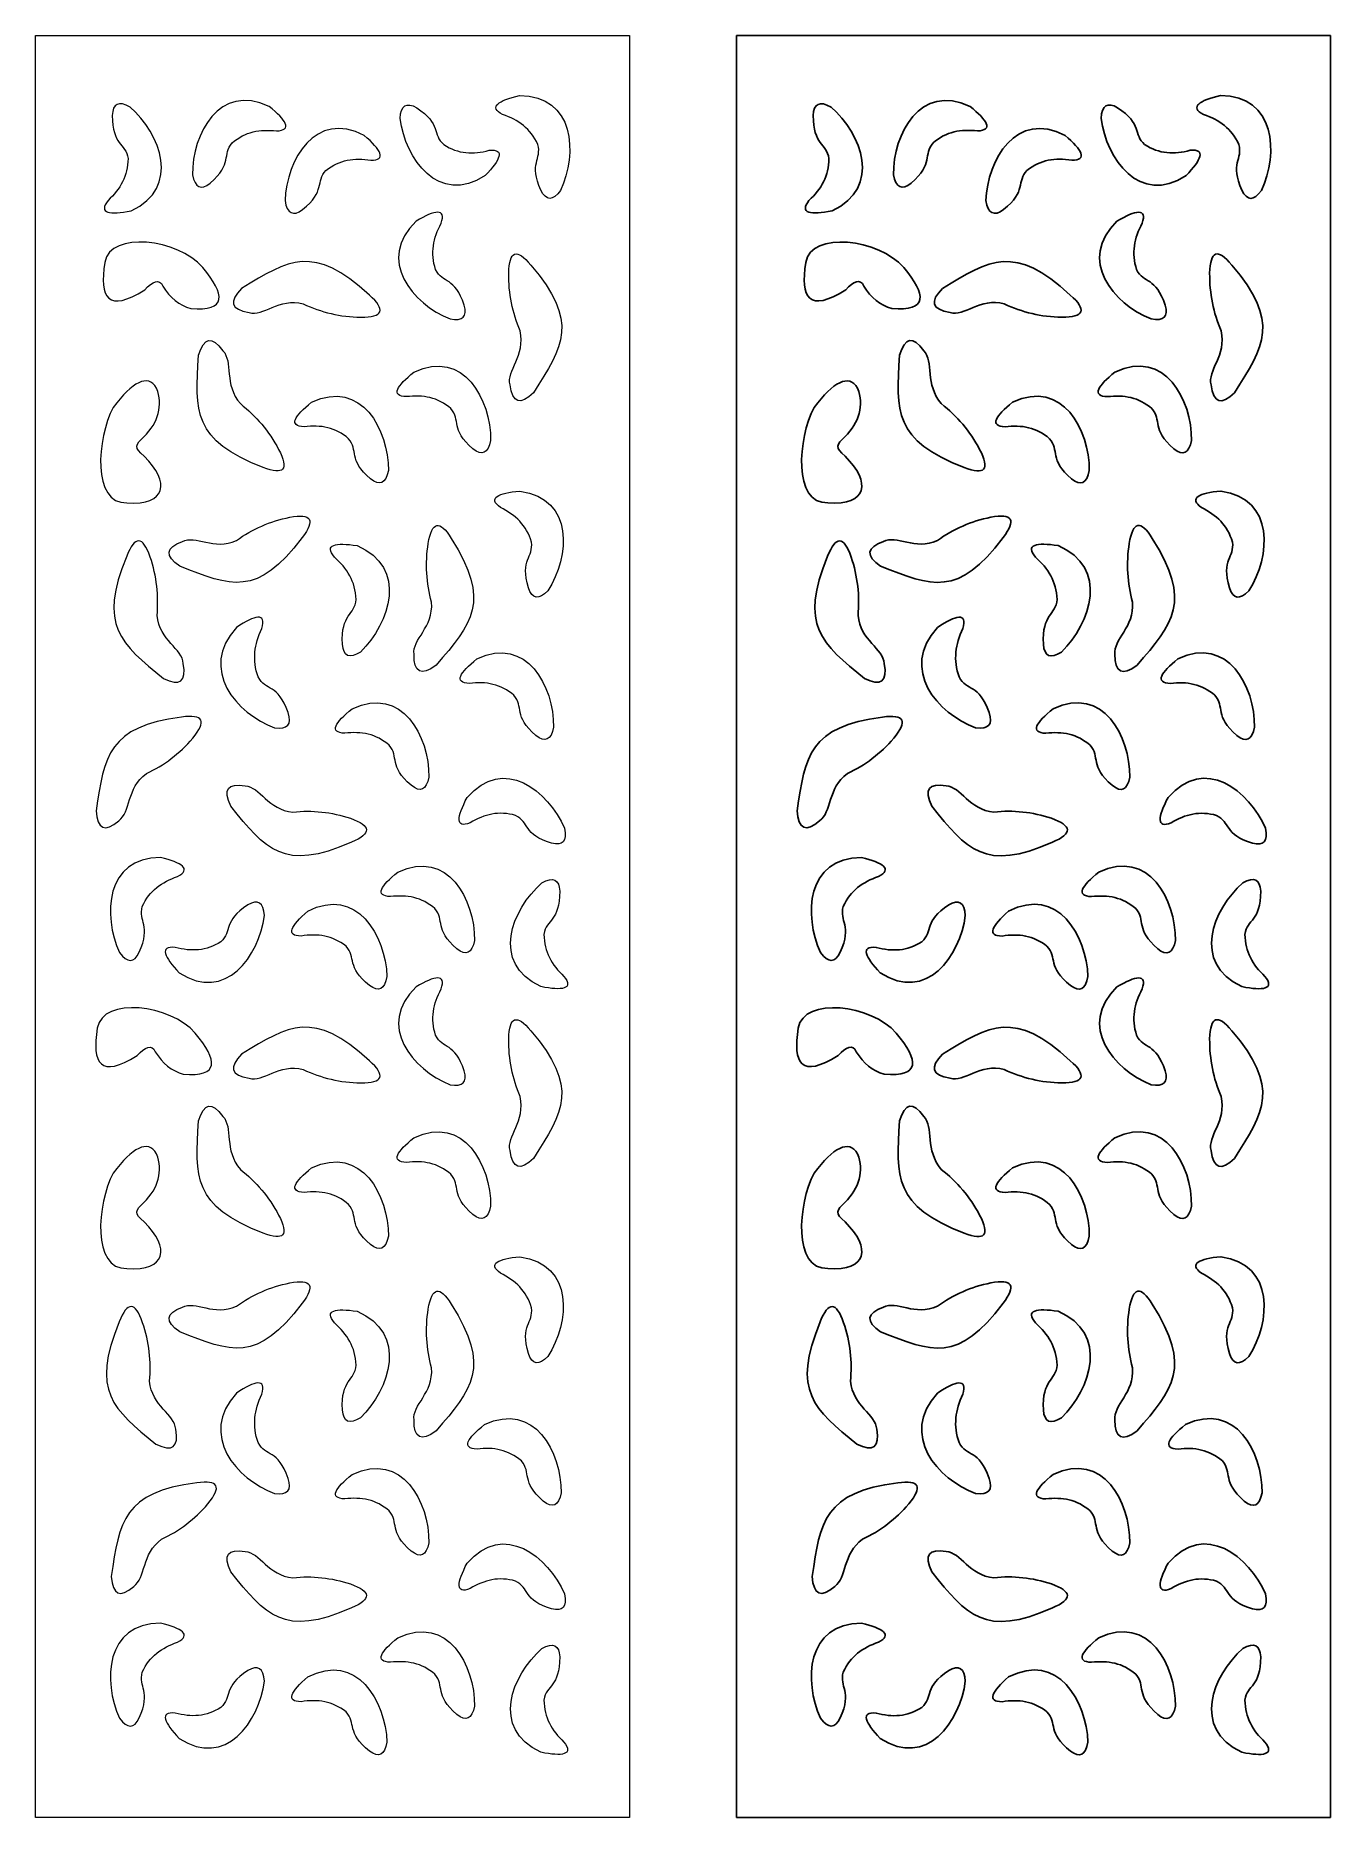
# Model space of a CAD drawing. Header units: centimetres. Extents: x -9.5 to 7.1, y -11.1 to 11.7.
import ezdxf

# ---------------------------------------------------------------- set-up
doc = ezdxf.new("R2010")
doc.units = ezdxf.units.CM
doc.header["$MEASUREMENT"] = 0
doc.layers.add('layer 1', color=7, linetype='Continuous')

msp = doc.modelspace()

# ---------------------------------------------------------------- linework, layer by layer
at = {"layer": 'layer 1', "color": 242, "lineweight": 9}
for points, knots in [([(-1.89523, -11.10043), (-1.89523, -11.10043), (-1.89523, 11.66546), (-1.89523, 11.66546), (-1.89523, 11.66546), (-1.89523, 11.66546), (-9.48385, 11.66546), (-9.48385, 11.66546), (-9.48385, 11.66546), (-9.48385, 11.66546), (-9.48385, -11.10043), (-9.48385, -11.10043), (-9.48385, -11.10043), (-9.48385, -11.10043), (-1.89523, -11.10043), (-1.89523, -11.10043)], [0, 0, 0, 0, 0.2, 0.2, 0.2, 0.2, 0.4, 0.4, 0.4, 0.4, 0.6, 0.6, 0.6, 0.6, 1, 1, 1, 1]), ([(-7.48024, 9.88744), (-7.48075, 10.40986), (-7.14093, 11.06243), (-6.5, 10.7611), (-6.5, 10.7611), (-6.28081, 10.58638), (-6.19884, 10.4549), (-6.40545, 10.44741), (-6.40545, 10.44741), (-6.61596, 10.47346), (-6.80485, 10.43939), (-6.97234, 10.2952), (-6.97234, 10.2952), (-7.10331, 10.14215), (-6.9632, 10.03091), (-7.25191, 9.78217), (-7.25191, 9.78217), (-7.37001, 9.68671), (-7.44612, 9.7218), (-7.48024, 9.88744)], [0, 0, 0, 0, 0.16666667, 0.16666667, 0.16666667, 0.16666667, 0.33333333, 0.33333333, 0.33333333, 0.33333333, 0.5, 0.5, 0.5, 0.5, 0.66666667, 0.66666667, 0.66666667, 0.66666667, 1, 1, 1, 1]), ([(-8.27709, 10.7534), (-7.8867, 10.41376), (-7.62066, 9.72669), (-8.26283, 9.42808), (-8.26283, 9.42808), (-8.53594, 9.37261), (-8.68748, 9.39492), (-8.55858, 9.55928), (-8.55858, 9.55928), (-8.40211, 9.70482), (-8.30461, 9.8728), (-8.30323, 10.09594), (-8.30323, 10.09594), (-8.33226, 10.29665), (-8.5065, 10.26091), (-8.5043, 10.64567), (-8.5043, 10.64567), (-8.4987, 10.79897), (-8.42296, 10.83488), (-8.27709, 10.7534)], [0, 0, 0, 0, 0.16666667, 0.16666667, 0.16666667, 0.16666667, 0.33333333, 0.33333333, 0.33333333, 0.33333333, 0.5, 0.5, 0.5, 0.5, 0.66666667, 0.66666667, 0.66666667, 0.66666667, 1, 1, 1, 1]), ([(-6.29661, 9.55733), (-6.27679, 10.07936), (-5.91183, 10.71774), (-5.28313, 10.39084), (-5.28313, 10.39084), (-5.07092, 10.20745), (-4.99413, 10.07276), (-5.20087, 10.07359), (-5.20087, 10.07359), (-5.4102, 10.1081), (-5.60027, 10.08166), (-5.77325, 9.94432), (-5.77325, 9.94432), (-5.91006, 9.79667), (-5.7744, 9.67988), (-6.07257, 9.44295), (-6.07257, 9.44295), (-6.19429, 9.35232), (-6.26897, 9.39045), (-6.29661, 9.55733)], [0, 0, 0, 0, 0.16666667, 0.16666667, 0.16666667, 0.16666667, 0.33333333, 0.33333333, 0.33333333, 0.33333333, 0.5, 0.5, 0.5, 0.5, 0.66666667, 0.66666667, 0.66666667, 0.66666667, 1, 1, 1, 1]), ([(-4.82601, 10.60732), (-4.75716, 10.08962), (-4.33381, 9.48967), (-3.73875, 9.87623), (-3.73875, 9.87623), (-3.54477, 10.07943), (-3.48101, 10.22097), (-3.68671, 10.20003), (-3.68671, 10.20003), (-3.89184, 10.14531), (-4.08352, 10.15314), (-4.26863, 10.27302), (-4.26863, 10.27302), (-4.41871, 10.40669), (-4.29466, 10.53614), (-4.61375, 10.74297), (-4.61375, 10.74297), (-4.74345, 10.82135), (-4.8142, 10.77613), (-4.82601, 10.60732)], [0, 0, 0, 0, 0.16666667, 0.16666667, 0.16666667, 0.16666667, 0.33333333, 0.33333333, 0.33333333, 0.33333333, 0.5, 0.5, 0.5, 0.5, 0.66666667, 0.66666667, 0.66666667, 0.66666667, 1, 1, 1, 1]), ([(-2.77531, 9.68715), (-2.55719, 10.16015), (-2.59312, 10.89766), (-3.29925, 10.90077), (-3.29925, 10.90077), (-3.57059, 10.83693), (-3.69962, 10.75312), (-3.51559, 10.65735), (-3.51559, 10.65735), (-3.31405, 10.59027), (-3.15715, 10.47804), (-3.06549, 10.27528), (-3.06549, 10.27528), (-3.01063, 10.08024), (-3.18388, 10.03982), (-3.026, 9.69014), (-3.026, 9.69014), (-2.95879, 9.5528), (-2.87523, 9.5518), (-2.77531, 9.68715)], [0, 0, 0, 0, 0.16666667, 0.16666667, 0.16666667, 0.16666667, 0.33333333, 0.33333333, 0.33333333, 0.33333333, 0.5, 0.5, 0.5, 0.5, 0.66666667, 0.66666667, 0.66666667, 0.66666667, 1, 1, 1, 1]), ([(-4.18715, 8.04495), (-4.66464, 8.23782), (-5.1351, 8.80033), (-4.62257, 9.29422), (-4.62257, 9.29422), (-4.38183, 9.4366), (-4.23135, 9.46536), (-4.30098, 9.26744), (-4.30098, 9.26744), (-4.40269, 9.07823), (-4.44147, 8.8872), (-4.37172, 8.67561), (-4.37172, 8.67561), (-4.28036, 8.49527), (-4.12688, 8.58644), (-4.00647, 8.22167), (-4.00647, 8.22167), (-3.96296, 8.07478), (-4.02319, 8.01587), (-4.18715, 8.04495)], [0, 0, 0, 0, 0.16666667, 0.16666667, 0.16666667, 0.16666667, 0.33333333, 0.33333333, 0.33333333, 0.33333333, 0.5, 0.5, 0.5, 0.5, 0.66666667, 0.66666667, 0.66666667, 0.66666667, 1, 1, 1, 1]), ([(-8.5997, 8.76786), (-8.52742, 9.17414), (-7.66566, 9.06831), (-7.34729, 8.70383), (-7.34729, 8.70383), (-7.05617, 8.35211), (-7.03663, 8.14016), (-7.50121, 8.17738), (-7.50121, 8.17738), (-7.64809, 8.22107), (-7.76698, 8.31694), (-7.85789, 8.46497), (-7.85789, 8.46497), (-7.90371, 8.5667), (-7.98802, 8.52492), (-8.08982, 8.41791), (-8.08982, 8.41791), (-8.55996, 8.11884), (-8.67073, 8.31746), (-8.5997, 8.76786)], [0, 0, 0, 0, 0.16666667, 0.16666667, 0.16666667, 0.16666667, 0.33333333, 0.33333333, 0.33333333, 0.33333333, 0.5, 0.5, 0.5, 0.5, 0.66666667, 0.66666667, 0.66666667, 0.66666667, 1, 1, 1, 1]), ([(-6.85065, 8.43477), (-6.24698, 8.80622), (-5.93242, 9.00557), (-5.21898, 8.35144), (-5.21898, 8.35144), (-5.00456, 8.16009), (-5.04132, 8.06527), (-5.32924, 8.06697), (-5.32924, 8.06697), (-5.58885, 8.07239), (-5.83387, 8.12969), (-6.0643, 8.23887), (-6.0643, 8.23887), (-6.3752, 8.31955), (-6.5752, 8.07149), (-6.7562, 8.12798), (-6.7562, 8.12798), (-6.98812, 8.16566), (-7.0196, 8.26792), (-6.85065, 8.43477)], [0, 0, 0, 0, 0.16666667, 0.16666667, 0.16666667, 0.16666667, 0.33333333, 0.33333333, 0.33333333, 0.33333333, 0.5, 0.5, 0.5, 0.5, 0.66666667, 0.66666667, 0.66666667, 0.66666667, 1, 1, 1, 1]), ([(-3.12159, 7.10267), (-2.73934, 7.69911), (-2.53447, 8.0098), (-3.15554, 8.73472), (-3.15554, 8.73472), (-3.33706, 8.9525), (-3.4312, 8.91751), (-3.43796, 8.62975), (-3.43796, 8.62975), (-3.44025, 8.37023), (-3.3912, 8.12433), (-3.29081, 7.89206), (-3.29081, 7.89206), (-3.22074, 7.5799), (-3.47005, 7.38459), (-3.41991, 7.20268), (-3.41991, 7.20268), (-3.38974, 6.97024), (-3.2903, 6.9369), (-3.12159, 7.10267)], [0, 0, 0, 0, 0.16666667, 0.16666667, 0.16666667, 0.16666667, 0.33333333, 0.33333333, 0.33333333, 0.33333333, 0.5, 0.5, 0.5, 0.5, 0.66666667, 0.66666667, 0.66666667, 0.66666667, 1, 1, 1, 1]), ([(-7.40114, 7.58205), (-7.44665, 6.86609), (-7.47544, 6.49035), (-6.57548, 6.14864), (-6.57548, 6.14864), (-6.30958, 6.04352), (-6.24381, 6.12043), (-6.37816, 6.37937), (-6.37816, 6.37937), (-6.50269, 6.61104), (-6.66575, 6.80563), (-6.86734, 6.96311), (-6.86734, 6.96311), (-7.0812, 7.20633), (-6.95706, 7.50121), (-7.08988, 7.63841), (-7.08988, 7.63841), (-7.22977, 7.83023), (-7.33352, 7.81144), (-7.40114, 7.58205)], [0, 0, 0, 0, 0.16666667, 0.16666667, 0.16666667, 0.16666667, 0.33333333, 0.33333333, 0.33333333, 0.33333333, 0.5, 0.5, 0.5, 0.5, 0.66666667, 0.66666667, 0.66666667, 0.66666667, 1, 1, 1, 1]), ([(-3.66865, 6.49246), (-3.66814, 7.01487), (-4.00796, 7.66745), (-4.64889, 7.36611), (-4.64889, 7.36611), (-4.86807, 7.1914), (-4.95005, 7.05991), (-4.74345, 7.05242), (-4.74345, 7.05242), (-4.53293, 7.07847), (-4.34404, 7.0444), (-4.17654, 6.90021), (-4.17654, 6.90021), (-4.04559, 6.74716), (-4.18569, 6.63593), (-3.89698, 6.38718), (-3.89698, 6.38718), (-3.77888, 6.29173), (-3.70277, 6.32682), (-3.66865, 6.49246)], [0, 0, 0, 0, 0.16666667, 0.16666667, 0.16666667, 0.16666667, 0.33333333, 0.33333333, 0.33333333, 0.33333333, 0.5, 0.5, 0.5, 0.5, 0.66666667, 0.66666667, 0.66666667, 0.66666667, 1, 1, 1, 1]), ([(-8.31683, 5.69601), (-8.76525, 5.67989), (-8.70218, 6.5222), (-8.49253, 6.91553), (-8.49253, 6.91553), (-8.24621, 7.23769), (-8.05296, 7.35175), (-7.93725, 7.16167), (-7.93725, 7.16167), (-7.85643, 6.93938), (-7.91087, 6.73132), (-8.10059, 6.53749), (-8.10059, 6.53749), (-8.20701, 6.44104), (-8.23064, 6.40151), (-8.09801, 6.29083), (-8.09801, 6.29083), (-7.75923, 5.96267), (-7.81349, 5.65411), (-8.31683, 5.69601)], [0, 0, 0, 0, 0.16666667, 0.16666667, 0.16666667, 0.16666667, 0.33333333, 0.33333333, 0.33333333, 0.33333333, 0.5, 0.5, 0.5, 0.5, 0.66666667, 0.66666667, 0.66666667, 0.66666667, 1, 1, 1, 1]), ([(-4.97615, 6.1079), (-4.97564, 6.63032), (-5.31546, 7.28289), (-5.95639, 6.98156), (-5.95639, 6.98156), (-6.17557, 6.80685), (-6.25755, 6.67535), (-6.05094, 6.66787), (-6.05094, 6.66787), (-5.84043, 6.69392), (-5.65154, 6.65985), (-5.48404, 6.51566), (-5.48404, 6.51566), (-5.35308, 6.36261), (-5.49318, 6.25137), (-5.20448, 6.00263), (-5.20448, 6.00263), (-5.08638, 5.90717), (-5.01027, 5.94226), (-4.97615, 6.1079)], [0, 0, 0, 0, 0.16666667, 0.16666667, 0.16666667, 0.16666667, 0.33333333, 0.33333333, 0.33333333, 0.33333333, 0.5, 0.5, 0.5, 0.5, 0.66666667, 0.66666667, 0.66666667, 0.66666667, 1, 1, 1, 1]), ([(-2.93746, 4.57232), (-2.65837, 5.01095), (-2.5958, 5.7466), (-3.29501, 5.84688), (-3.29501, 5.84688), (-3.57235, 5.82097), (-3.71135, 5.7557), (-3.54177, 5.63548), (-3.54177, 5.63548), (-3.35101, 5.54128), (-3.21049, 5.40849), (-3.14667, 5.19498), (-3.14667, 5.19498), (-3.11828, 4.99418), (-3.29532, 4.97798), (-3.18544, 4.60979), (-3.18544, 4.60979), (-3.13713, 4.46446), (-3.05447, 4.45197), (-2.93746, 4.57232)], [0, 0, 0, 0, 0.16666667, 0.16666667, 0.16666667, 0.16666667, 0.33333333, 0.33333333, 0.33333333, 0.33333333, 0.5, 0.5, 0.5, 0.5, 0.66666667, 0.66666667, 0.66666667, 0.66666667, 1, 1, 1, 1]), ([(-7.64259, 4.8857), (-6.99043, 4.62667), (-6.64955, 4.48601), (-6.07806, 5.25194), (-6.07806, 5.25194), (-5.90534, 5.477), (-5.95821, 5.56358), (-6.23666, 5.5117), (-6.23666, 5.5117), (-6.48701, 5.46112), (-6.71378, 5.3622), (-6.91698, 5.21495), (-6.91698, 5.21495), (-7.20328, 5.08161), (-7.44212, 5.29001), (-7.60706, 5.20305), (-7.60706, 5.20305), (-7.82473, 5.12566), (-7.83657, 5.01988), (-7.64259, 4.8857)], [0, 0, 0, 0, 0.16666667, 0.16666667, 0.16666667, 0.16666667, 0.33333333, 0.33333333, 0.33333333, 0.33333333, 0.5, 0.5, 0.5, 0.5, 0.66666667, 0.66666667, 0.66666667, 0.66666667, 1, 1, 1, 1]), ([(-4.36652, 3.62024), (-3.90481, 4.15541), (-3.6586, 4.43335), (-4.17209, 5.24064), (-4.17209, 5.24064), (-4.32133, 5.48243), (-4.41941, 5.46139), (-4.46631, 5.17753), (-4.46631, 5.17753), (-4.50484, 4.92097), (-4.49065, 4.67048), (-4.42372, 4.42606), (-4.42372, 4.42606), (-4.39798, 4.10694), (-4.67206, 3.94963), (-4.64785, 3.76233), (-4.64785, 3.76233), (-4.65045, 3.52788), (-4.55667, 3.48052), (-4.36652, 3.62024)], [0, 0, 0, 0, 0.16666667, 0.16666667, 0.16666667, 0.16666667, 0.33333333, 0.33333333, 0.33333333, 0.33333333, 0.5, 0.5, 0.5, 0.5, 0.66666667, 0.66666667, 0.66666667, 0.66666667, 1, 1, 1, 1]), ([(-7.84972, 3.45258), (-8.39641, 3.89733), (-8.68666, 4.12717), (-8.32004, 5.01338), (-8.32004, 5.01338), (-8.21472, 5.27799), (-8.11454, 5.27473), (-8.0195, 5.0036), (-8.0195, 5.0036), (-7.93741, 4.75786), (-7.90827, 4.50871), (-7.9321, 4.25615), (-7.9321, 4.25615), (-7.90251, 3.93738), (-7.60559, 3.83126), (-7.59719, 3.64254), (-7.59719, 3.64254), (-7.55427, 3.41218), (-7.63845, 3.34886), (-7.84972, 3.45258)], [0, 0, 0, 0, 0.16666667, 0.16666667, 0.16666667, 0.16666667, 0.33333333, 0.33333333, 0.33333333, 0.33333333, 0.5, 0.5, 0.5, 0.5, 0.66666667, 0.66666667, 0.66666667, 0.66666667, 1, 1, 1, 1]), ([(-5.33149, 3.78986), (-4.95636, 4.15612), (-4.72066, 4.87271), (-5.37527, 5.14896), (-5.37527, 5.14896), (-5.65054, 5.19314), (-5.80094, 5.16323), (-5.66498, 5.00075), (-5.66498, 5.00075), (-5.50229, 4.85884), (-5.39753, 4.69119), (-5.38639, 4.46253), (-5.38639, 4.46253), (-5.40661, 4.25546), (-5.58224, 4.28401), (-5.5632, 3.88973), (-5.5632, 3.88973), (-5.55089, 3.73286), (-5.47366, 3.69957), (-5.33149, 3.78986)], [0, 0, 0, 0, 0.16666667, 0.16666667, 0.16666667, 0.16666667, 0.33333333, 0.33333333, 0.33333333, 0.33333333, 0.5, 0.5, 0.5, 0.5, 0.66666667, 0.66666667, 0.66666667, 0.66666667, 1, 1, 1, 1]), ([(-6.42894, 2.823), (-6.91403, 3.00222), (-7.40747, 3.56623), (-6.91595, 4.10289), (-6.91595, 4.10289), (-6.68134, 4.26177), (-6.5322, 4.29842), (-6.59353, 4.08943), (-6.59353, 4.08943), (-6.68728, 3.88808), (-6.71808, 3.68765), (-6.63959, 3.4707), (-6.63959, 3.4707), (-6.54081, 3.28721), (-6.39125, 3.38891), (-6.25577, 3.0149), (-6.25577, 3.0149), (-6.20619, 2.86406), (-6.26392, 2.8001), (-6.42894, 2.823)], [0, 0, 0, 0, 0.16666667, 0.16666667, 0.16666667, 0.16666667, 0.33333333, 0.33333333, 0.33333333, 0.33333333, 0.5, 0.5, 0.5, 0.5, 0.66666667, 0.66666667, 0.66666667, 0.66666667, 1, 1, 1, 1]), ([(-2.86356, 2.82889), (-2.86304, 3.35131), (-3.20286, 4.00388), (-3.84379, 3.70254), (-3.84379, 3.70254), (-4.06298, 3.52783), (-4.14495, 3.39634), (-3.93835, 3.38885), (-3.93835, 3.38885), (-3.72783, 3.4149), (-3.53895, 3.38083), (-3.37145, 3.23665), (-3.37145, 3.23665), (-3.24049, 3.0836), (-3.38059, 2.97236), (-3.09188, 2.72362), (-3.09188, 2.72362), (-2.97378, 2.62816), (-2.89767, 2.66325), (-2.86356, 2.82889)], [0, 0, 0, 0, 0.16666667, 0.16666667, 0.16666667, 0.16666667, 0.33333333, 0.33333333, 0.33333333, 0.33333333, 0.5, 0.5, 0.5, 0.5, 0.66666667, 0.66666667, 0.66666667, 0.66666667, 1, 1, 1, 1]), ([(-4.45748, 2.19163), (-4.45696, 2.71404), (-4.79678, 3.36662), (-5.43771, 3.06528), (-5.43771, 3.06528), (-5.6569, 2.89057), (-5.73887, 2.75908), (-5.53227, 2.75159), (-5.53227, 2.75159), (-5.32175, 2.77764), (-5.13287, 2.74357), (-4.96537, 2.59938), (-4.96537, 2.59938), (-4.83441, 2.44634), (-4.97451, 2.3351), (-4.6858, 2.08635), (-4.6858, 2.08635), (-4.5677, 1.9909), (-4.49159, 2.02598), (-4.45748, 2.19163)], [0, 0, 0, 0, 0.16666667, 0.16666667, 0.16666667, 0.16666667, 0.33333333, 0.33333333, 0.33333333, 0.33333333, 0.5, 0.5, 0.5, 0.5, 0.66666667, 0.66666667, 0.66666667, 0.66666667, 1, 1, 1, 1]), ([(-8.7107, 1.76182), (-8.60609, 2.46573), (-8.5559, 2.83629), (-7.61794, 2.95773), (-7.61794, 2.95773), (-7.33995, 2.99763), (-7.29252, 2.90785), (-7.47567, 2.68837), (-7.47567, 2.68837), (-7.64369, 2.493), (-7.84115, 2.34252), (-8.06804, 2.23694), (-8.06804, 2.23694), (-8.32453, 2.05119), (-8.26608, 1.73674), (-8.42249, 1.63478), (-8.42249, 1.63478), (-8.59706, 1.48159), (-8.69312, 1.52394), (-8.7107, 1.76182)], [0, 0, 0, 0, 0.16666667, 0.16666667, 0.16666667, 0.16666667, 0.33333333, 0.33333333, 0.33333333, 0.33333333, 0.5, 0.5, 0.5, 0.5, 0.66666667, 0.66666667, 0.66666667, 0.66666667, 1, 1, 1, 1]), ([(-2.72455, 1.53765), (-2.93228, 2.01546), (-3.50301, 2.47205), (-3.96888, 1.93248), (-3.96888, 1.93248), (-4.09963, 1.68244), (-4.12217, 1.52846), (-3.93031, 1.60674), (-3.93031, 1.60674), (-3.74823, 1.71729), (-3.56197, 1.76397), (-3.35138, 1.70116), (-3.35138, 1.70116), (-3.17066, 1.6152), (-3.25441, 1.45578), (-2.89134, 1.34733), (-2.89134, 1.34733), (-2.74532, 1.30872), (-2.68973, 1.37216), (-2.72455, 1.53765)], [0, 0, 0, 0, 0.16666667, 0.16666667, 0.16666667, 0.16666667, 0.33333333, 0.33333333, 0.33333333, 0.33333333, 0.5, 0.5, 0.5, 0.5, 0.66666667, 0.66666667, 0.66666667, 0.66666667, 1, 1, 1, 1]), ([(-6.98798, 1.81917), (-6.5441, 1.26862), (-6.31462, 0.97626), (-5.44748, 1.35954), (-5.44748, 1.35954), (-5.1885, 1.46978), (-5.1929, 1.5716), (-5.46067, 1.66499), (-5.46067, 1.66499), (-5.70331, 1.74554), (-5.94867, 1.7722), (-6.19676, 1.74497), (-6.19676, 1.74497), (-6.5106, 1.77125), (-6.61849, 2.07188), (-6.80418, 2.07817), (-6.80418, 2.07817), (-7.03123, 2.11907), (-7.0925, 2.03274), (-6.98798, 1.81917)], [0, 0, 0, 0, 0.16666667, 0.16666667, 0.16666667, 0.16666667, 0.33333333, 0.33333333, 0.33333333, 0.33333333, 0.5, 0.5, 0.5, 0.5, 0.66666667, 0.66666667, 0.66666667, 0.66666667, 1, 1, 1, 1]), ([(-8.41071, -0.05013), (-8.62883, 0.42287), (-8.5929, 1.16037), (-7.88677, 1.16349), (-7.88677, 1.16349), (-7.61544, 1.09964), (-7.4864, 1.01584), (-7.67043, 0.92006), (-7.67043, 0.92006), (-7.87198, 0.85298), (-8.02888, 0.74076), (-8.12053, 0.538), (-8.12053, 0.538), (-8.1754, 0.34295), (-8.00214, 0.30254), (-8.16002, -0.04714), (-8.16002, -0.04714), (-8.22724, -0.18448), (-8.3108, -0.18548), (-8.41071, -0.05013)], [0, 0, 0, 0, 0.16666667, 0.16666667, 0.16666667, 0.16666667, 0.33333333, 0.33333333, 0.33333333, 0.33333333, 0.5, 0.5, 0.5, 0.5, 0.66666667, 0.66666667, 0.66666667, 0.66666667, 1, 1, 1, 1]), ([(-3.87397, 0.10404), (-3.87345, 0.62646), (-4.21326, 1.27904), (-4.8542, 0.9777), (-4.8542, 0.9777), (-5.07339, 0.80299), (-5.15536, 0.6715), (-4.94875, 0.66401), (-4.94875, 0.66401), (-4.73824, 0.69006), (-4.54935, 0.65599), (-4.38185, 0.5118), (-4.38185, 0.5118), (-4.25089, 0.35875), (-4.39099, 0.24752), (-4.10229, -0.00123), (-4.10229, -0.00123), (-3.98419, -0.09669), (-3.90808, -0.0616), (-3.87397, 0.10404)], [0, 0, 0, 0, 0.16666667, 0.16666667, 0.16666667, 0.16666667, 0.33333333, 0.33333333, 0.33333333, 0.33333333, 0.5, 0.5, 0.5, 0.5, 0.66666667, 0.66666667, 0.66666667, 0.66666667, 1, 1, 1, 1]), ([(-3.01309, 0.8398), (-3.40347, 0.50016), (-3.66951, -0.18692), (-3.02734, -0.48552), (-3.02734, -0.48552), (-2.75423, -0.54099), (-2.6027, -0.51868), (-2.73159, -0.35432), (-2.73159, -0.35432), (-2.88807, -0.20878), (-2.98557, -0.0408), (-2.98694, 0.18235), (-2.98694, 0.18235), (-2.95792, 0.38306), (-2.78367, 0.34731), (-2.78587, 0.73208), (-2.78587, 0.73208), (-2.79148, 0.88538), (-2.86722, 0.92128), (-3.01309, 0.8398)], [0, 0, 0, 0, 0.16666667, 0.16666667, 0.16666667, 0.16666667, 0.33333333, 0.33333333, 0.33333333, 0.33333333, 0.5, 0.5, 0.5, 0.5, 0.66666667, 0.66666667, 0.66666667, 0.66666667, 1, 1, 1, 1]), ([(-4.99356, -0.35627), (-5.01338, 0.16576), (-5.37835, 0.80415), (-6.00704, 0.47724), (-6.00704, 0.47724), (-6.21926, 0.29385), (-6.29604, 0.15916), (-6.08931, 0.15999), (-6.08931, 0.15999), (-5.87997, 0.1945), (-5.68991, 0.16806), (-5.51693, 0.03073), (-5.51693, 0.03073), (-5.38011, -0.11693), (-5.51577, -0.23372), (-5.21761, -0.47065), (-5.21761, -0.47065), (-5.09589, -0.56128), (-5.0212, -0.52315), (-4.99356, -0.35627)], [0, 0, 0, 0, 0.16666667, 0.16666667, 0.16666667, 0.16666667, 0.33333333, 0.33333333, 0.33333333, 0.33333333, 0.5, 0.5, 0.5, 0.5, 0.66666667, 0.66666667, 0.66666667, 0.66666667, 1, 1, 1, 1]), ([(-6.56054, 0.42212), (-6.62939, -0.09559), (-7.05275, -0.69554), (-7.6478, -0.30898), (-7.6478, -0.30898), (-7.84178, -0.10578), (-7.90554, 0.03576), (-7.69984, 0.01482), (-7.69984, 0.01482), (-7.49471, -0.03989), (-7.30303, -0.03206), (-7.11792, 0.08781), (-7.11792, 0.08781), (-6.96784, 0.22148), (-7.09189, 0.35093), (-6.7728, 0.55777), (-6.7728, 0.55777), (-6.6431, 0.63614), (-6.57235, 0.59092), (-6.56054, 0.42212)], [0, 0, 0, 0, 0.16666667, 0.16666667, 0.16666667, 0.16666667, 0.33333333, 0.33333333, 0.33333333, 0.33333333, 0.5, 0.5, 0.5, 0.5, 0.66666667, 0.66666667, 0.66666667, 0.66666667, 1, 1, 1, 1]), ([(-4.18715, -1.73845), (-4.66464, -1.54559), (-5.1351, -0.98308), (-4.62257, -0.48919), (-4.62257, -0.48919), (-4.38183, -0.34681), (-4.23135, -0.31804), (-4.30098, -0.51597), (-4.30098, -0.51597), (-4.40269, -0.70518), (-4.44147, -0.89621), (-4.37172, -1.10779), (-4.37172, -1.10779), (-4.28036, -1.28814), (-4.12688, -1.19697), (-4.00647, -1.56174), (-4.00647, -1.56174), (-3.96296, -1.70863), (-4.02319, -1.76753), (-4.18715, -1.73845)], [0, 0, 0, 0, 0.16666667, 0.16666667, 0.16666667, 0.16666667, 0.33333333, 0.33333333, 0.33333333, 0.33333333, 0.5, 0.5, 0.5, 0.5, 0.66666667, 0.66666667, 0.66666667, 0.66666667, 1, 1, 1, 1]), ([(-8.69607, -1.01555), (-8.6238, -0.60926), (-7.76203, -0.71509), (-7.44366, -1.07957), (-7.44366, -1.07957), (-7.15254, -1.4313), (-7.13301, -1.64325), (-7.59759, -1.60603), (-7.59759, -1.60603), (-7.74447, -1.56233), (-7.86336, -1.46647), (-7.95426, -1.31843), (-7.95426, -1.31843), (-8.00009, -1.21671), (-8.0844, -1.25849), (-8.1862, -1.3655), (-8.1862, -1.3655), (-8.65633, -1.66457), (-8.7671, -1.46595), (-8.69607, -1.01555)], [0, 0, 0, 0, 0.16666667, 0.16666667, 0.16666667, 0.16666667, 0.33333333, 0.33333333, 0.33333333, 0.33333333, 0.5, 0.5, 0.5, 0.5, 0.66666667, 0.66666667, 0.66666667, 0.66666667, 1, 1, 1, 1]), ([(-6.85065, -1.34863), (-6.24698, -0.97719), (-5.93242, -0.77784), (-5.21898, -1.43196), (-5.21898, -1.43196), (-5.00456, -1.62332), (-5.04132, -1.71814), (-5.32924, -1.71643), (-5.32924, -1.71643), (-5.58885, -1.71101), (-5.83387, -1.65371), (-6.0643, -1.54453), (-6.0643, -1.54453), (-6.3752, -1.46386), (-6.5752, -1.71191), (-6.7562, -1.65542), (-6.7562, -1.65542), (-6.98812, -1.61774), (-7.0196, -1.51548), (-6.85065, -1.34863)], [0, 0, 0, 0, 0.16666667, 0.16666667, 0.16666667, 0.16666667, 0.33333333, 0.33333333, 0.33333333, 0.33333333, 0.5, 0.5, 0.5, 0.5, 0.66666667, 0.66666667, 0.66666667, 0.66666667, 1, 1, 1, 1]), ([(-3.12159, -2.68073), (-2.73934, -2.0843), (-2.53447, -1.77361), (-3.15554, -1.04868), (-3.15554, -1.04868), (-3.33706, -0.83091), (-3.4312, -0.86589), (-3.43796, -1.15365), (-3.43796, -1.15365), (-3.44025, -1.41317), (-3.3912, -1.65907), (-3.29081, -1.89134), (-3.29081, -1.89134), (-3.22074, -2.20351), (-3.47005, -2.39882), (-3.41991, -2.58073), (-3.41991, -2.58073), (-3.38974, -2.81317), (-3.2903, -2.84651), (-3.12159, -2.68073)], [0, 0, 0, 0, 0.16666667, 0.16666667, 0.16666667, 0.16666667, 0.33333333, 0.33333333, 0.33333333, 0.33333333, 0.5, 0.5, 0.5, 0.5, 0.66666667, 0.66666667, 0.66666667, 0.66666667, 1, 1, 1, 1]), ([(-7.40114, -2.20136), (-7.44665, -2.91731), (-7.47544, -3.29306), (-6.57548, -3.63477), (-6.57548, -3.63477), (-6.30958, -3.73989), (-6.24381, -3.66298), (-6.37816, -3.40404), (-6.37816, -3.40404), (-6.50269, -3.17236), (-6.66575, -2.97778), (-6.86734, -2.82029), (-6.86734, -2.82029), (-7.0812, -2.57707), (-6.95706, -2.28219), (-7.08988, -2.14499), (-7.08988, -2.14499), (-7.22977, -1.95317), (-7.33352, -1.97196), (-7.40114, -2.20136)], [0, 0, 0, 0, 0.16666667, 0.16666667, 0.16666667, 0.16666667, 0.33333333, 0.33333333, 0.33333333, 0.33333333, 0.5, 0.5, 0.5, 0.5, 0.66666667, 0.66666667, 0.66666667, 0.66666667, 1, 1, 1, 1]), ([(-3.66865, -3.29095), (-3.66814, -2.76853), (-4.00796, -2.11596), (-4.64889, -2.41729), (-4.64889, -2.41729), (-4.86807, -2.592), (-4.95005, -2.7235), (-4.74345, -2.73098), (-4.74345, -2.73098), (-4.53293, -2.70493), (-4.34404, -2.739), (-4.17654, -2.88319), (-4.17654, -2.88319), (-4.04559, -3.03624), (-4.18569, -3.14748), (-3.89698, -3.39622), (-3.89698, -3.39622), (-3.77888, -3.49168), (-3.70277, -3.45659), (-3.66865, -3.29095)], [0, 0, 0, 0, 0.16666667, 0.16666667, 0.16666667, 0.16666667, 0.33333333, 0.33333333, 0.33333333, 0.33333333, 0.5, 0.5, 0.5, 0.5, 0.66666667, 0.66666667, 0.66666667, 0.66666667, 1, 1, 1, 1]), ([(-8.31683, -4.0874), (-8.76525, -4.10352), (-8.70218, -3.2612), (-8.49253, -2.86787), (-8.49253, -2.86787), (-8.24621, -2.54572), (-8.05296, -2.43166), (-7.93725, -2.62173), (-7.93725, -2.62173), (-7.85643, -2.84403), (-7.91087, -3.05209), (-8.10059, -3.24592), (-8.10059, -3.24592), (-8.20701, -3.34237), (-8.23064, -3.3819), (-8.09801, -3.49258), (-8.09801, -3.49258), (-7.75923, -3.82073), (-7.81349, -4.12929), (-8.31683, -4.0874)], [0, 0, 0, 0, 0.16666667, 0.16666667, 0.16666667, 0.16666667, 0.33333333, 0.33333333, 0.33333333, 0.33333333, 0.5, 0.5, 0.5, 0.5, 0.66666667, 0.66666667, 0.66666667, 0.66666667, 1, 1, 1, 1]), ([(-4.97615, -3.6755), (-4.97564, -3.15309), (-5.31546, -2.50051), (-5.95639, -2.80185), (-5.95639, -2.80185), (-6.17557, -2.97656), (-6.25755, -3.10805), (-6.05094, -3.11554), (-6.05094, -3.11554), (-5.84043, -3.08949), (-5.65154, -3.12356), (-5.48404, -3.26775), (-5.48404, -3.26775), (-5.35308, -3.42079), (-5.49318, -3.53203), (-5.20448, -3.78078), (-5.20448, -3.78078), (-5.08638, -3.87623), (-5.01027, -3.84114), (-4.97615, -3.6755)], [0, 0, 0, 0, 0.16666667, 0.16666667, 0.16666667, 0.16666667, 0.33333333, 0.33333333, 0.33333333, 0.33333333, 0.5, 0.5, 0.5, 0.5, 0.66666667, 0.66666667, 0.66666667, 0.66666667, 1, 1, 1, 1]), ([(-2.93746, -5.21109), (-2.65837, -4.77246), (-2.5958, -4.0368), (-3.29501, -3.93652), (-3.29501, -3.93652), (-3.57235, -3.96243), (-3.71135, -4.0277), (-3.54177, -4.14793), (-3.54177, -4.14793), (-3.35101, -4.24213), (-3.21049, -4.37492), (-3.14667, -4.58842), (-3.14667, -4.58842), (-3.11828, -4.78923), (-3.29532, -4.80542), (-3.18544, -5.17362), (-3.18544, -5.17362), (-3.13713, -5.31894), (-3.05447, -5.33143), (-2.93746, -5.21109)], [0, 0, 0, 0, 0.16666667, 0.16666667, 0.16666667, 0.16666667, 0.33333333, 0.33333333, 0.33333333, 0.33333333, 0.5, 0.5, 0.5, 0.5, 0.66666667, 0.66666667, 0.66666667, 0.66666667, 1, 1, 1, 1]), ([(-7.64259, -4.8977), (-6.99043, -5.15673), (-6.64955, -5.2974), (-6.07806, -4.53146), (-6.07806, -4.53146), (-5.90534, -4.30641), (-5.95821, -4.21982), (-6.23666, -4.2717), (-6.23666, -4.2717), (-6.48701, -4.32229), (-6.71378, -4.4212), (-6.91698, -4.56846), (-6.91698, -4.56846), (-7.20328, -4.7018), (-7.44212, -4.49339), (-7.60706, -4.58036), (-7.60706, -4.58036), (-7.82473, -4.65774), (-7.83657, -4.76353), (-7.64259, -4.8977)], [0, 0, 0, 0, 0.16666667, 0.16666667, 0.16666667, 0.16666667, 0.33333333, 0.33333333, 0.33333333, 0.33333333, 0.5, 0.5, 0.5, 0.5, 0.66666667, 0.66666667, 0.66666667, 0.66666667, 1, 1, 1, 1]), ([(-4.36652, -6.16317), (-3.90481, -5.628), (-3.6586, -5.35006), (-4.17209, -4.54277), (-4.17209, -4.54277), (-4.32133, -4.30098), (-4.41941, -4.32201), (-4.46631, -4.60587), (-4.46631, -4.60587), (-4.50484, -4.86244), (-4.49065, -5.11292), (-4.42372, -5.35734), (-4.42372, -5.35734), (-4.39798, -5.67646), (-4.67206, -5.83378), (-4.64785, -6.02108), (-4.64785, -6.02108), (-4.65045, -6.25553), (-4.55667, -6.30289), (-4.36652, -6.16317)], [0, 0, 0, 0, 0.16666667, 0.16666667, 0.16666667, 0.16666667, 0.33333333, 0.33333333, 0.33333333, 0.33333333, 0.5, 0.5, 0.5, 0.5, 0.66666667, 0.66666667, 0.66666667, 0.66666667, 1, 1, 1, 1]), ([(-7.94609, -6.33082), (-8.49279, -5.88607), (-8.78303, -5.65623), (-8.41642, -4.77003), (-8.41642, -4.77003), (-8.31109, -4.50541), (-8.21091, -4.50867), (-8.11588, -4.7798), (-8.11588, -4.7798), (-8.03379, -5.02555), (-8.00465, -5.2747), (-8.02847, -5.52726), (-8.02847, -5.52726), (-7.99889, -5.84603), (-7.70197, -5.95215), (-7.69356, -6.14087), (-7.69356, -6.14087), (-7.65065, -6.37123), (-7.73482, -6.43455), (-7.94609, -6.33082)], [0, 0, 0, 0, 0.16666667, 0.16666667, 0.16666667, 0.16666667, 0.33333333, 0.33333333, 0.33333333, 0.33333333, 0.5, 0.5, 0.5, 0.5, 0.66666667, 0.66666667, 0.66666667, 0.66666667, 1, 1, 1, 1]), ([(-5.33149, -5.99354), (-4.95636, -5.62729), (-4.72066, -4.91069), (-5.37527, -4.63445), (-5.37527, -4.63445), (-5.65054, -4.59027), (-5.80094, -4.62018), (-5.66498, -4.78265), (-5.66498, -4.78265), (-5.50229, -4.92457), (-5.39753, -5.09222), (-5.38639, -5.32087), (-5.38639, -5.32087), (-5.40661, -5.52795), (-5.58224, -5.4994), (-5.5632, -5.89368), (-5.5632, -5.89368), (-5.55089, -6.05054), (-5.47366, -6.08383), (-5.33149, -5.99354)], [0, 0, 0, 0, 0.16666667, 0.16666667, 0.16666667, 0.16666667, 0.33333333, 0.33333333, 0.33333333, 0.33333333, 0.5, 0.5, 0.5, 0.5, 0.66666667, 0.66666667, 0.66666667, 0.66666667, 1, 1, 1, 1]), ([(-6.42894, -6.9604), (-6.91403, -6.78119), (-7.40747, -6.21718), (-6.91595, -5.68051), (-6.91595, -5.68051), (-6.68134, -5.52164), (-6.5322, -5.48498), (-6.59353, -5.69397), (-6.59353, -5.69397), (-6.68728, -5.89532), (-6.71808, -6.09576), (-6.63959, -6.3127), (-6.63959, -6.3127), (-6.54081, -6.4962), (-6.39125, -6.3945), (-6.25577, -6.76851), (-6.25577, -6.76851), (-6.20619, -6.91934), (-6.26392, -6.98331), (-6.42894, -6.9604)], [0, 0, 0, 0, 0.16666667, 0.16666667, 0.16666667, 0.16666667, 0.33333333, 0.33333333, 0.33333333, 0.33333333, 0.5, 0.5, 0.5, 0.5, 0.66666667, 0.66666667, 0.66666667, 0.66666667, 1, 1, 1, 1]), ([(-2.76718, -6.95452), (-2.76667, -6.4321), (-3.10649, -5.77952), (-3.74742, -6.08086), (-3.74742, -6.08086), (-3.9666, -6.25558), (-4.04858, -6.38706), (-3.84197, -6.39455), (-3.84197, -6.39455), (-3.63146, -6.3685), (-3.44257, -6.40257), (-3.27507, -6.54676), (-3.27507, -6.54676), (-3.14411, -6.69981), (-3.28421, -6.81105), (-2.99551, -7.05979), (-2.99551, -7.05979), (-2.87741, -7.15525), (-2.8013, -7.12016), (-2.76718, -6.95452)], [0, 0, 0, 0, 0.16666667, 0.16666667, 0.16666667, 0.16666667, 0.33333333, 0.33333333, 0.33333333, 0.33333333, 0.5, 0.5, 0.5, 0.5, 0.66666667, 0.66666667, 0.66666667, 0.66666667, 1, 1, 1, 1]), ([(-4.45748, -7.59178), (-4.45696, -7.06936), (-4.79678, -6.41679), (-5.43771, -6.71812), (-5.43771, -6.71812), (-5.6569, -6.89283), (-5.73887, -7.02433), (-5.53227, -7.03181), (-5.53227, -7.03181), (-5.32175, -7.00576), (-5.13287, -7.03983), (-4.96537, -7.18402), (-4.96537, -7.18402), (-4.83441, -7.33707), (-4.97451, -7.44831), (-4.6858, -7.69705), (-4.6858, -7.69705), (-4.5677, -7.79251), (-4.49159, -7.75742), (-4.45748, -7.59178)], [0, 0, 0, 0, 0.16666667, 0.16666667, 0.16666667, 0.16666667, 0.33333333, 0.33333333, 0.33333333, 0.33333333, 0.5, 0.5, 0.5, 0.5, 0.66666667, 0.66666667, 0.66666667, 0.66666667, 1, 1, 1, 1]), ([(-8.51795, -8.02159), (-8.41334, -7.31768), (-8.36315, -6.94711), (-7.42519, -6.82568), (-7.42519, -6.82568), (-7.14719, -6.78577), (-7.09977, -6.87556), (-7.28292, -7.09504), (-7.28292, -7.09504), (-7.45094, -7.29041), (-7.6484, -7.44088), (-7.87529, -7.54647), (-7.87529, -7.54647), (-8.13178, -7.73222), (-8.07333, -8.04667), (-8.22974, -8.14862), (-8.22974, -8.14862), (-8.40431, -8.30181), (-8.50037, -8.25947), (-8.51795, -8.02159)], [0, 0, 0, 0, 0.16666667, 0.16666667, 0.16666667, 0.16666667, 0.33333333, 0.33333333, 0.33333333, 0.33333333, 0.5, 0.5, 0.5, 0.5, 0.66666667, 0.66666667, 0.66666667, 0.66666667, 1, 1, 1, 1]), ([(-2.72455, -8.24576), (-2.93228, -7.76794), (-3.50301, -7.31136), (-3.96888, -7.85093), (-3.96888, -7.85093), (-4.09963, -8.10096), (-4.12217, -8.25495), (-3.93031, -8.17667), (-3.93031, -8.17667), (-3.74823, -8.06612), (-3.56197, -8.01944), (-3.35138, -8.08224), (-3.35138, -8.08224), (-3.17066, -8.1682), (-3.25441, -8.32763), (-2.89134, -8.43608), (-2.89134, -8.43608), (-2.74532, -8.47468), (-2.68973, -8.41124), (-2.72455, -8.24576)], [0, 0, 0, 0, 0.16666667, 0.16666667, 0.16666667, 0.16666667, 0.33333333, 0.33333333, 0.33333333, 0.33333333, 0.5, 0.5, 0.5, 0.5, 0.66666667, 0.66666667, 0.66666667, 0.66666667, 1, 1, 1, 1]), ([(-6.98798, -7.96424), (-6.5441, -8.51479), (-6.31462, -8.80715), (-5.44748, -8.42386), (-5.44748, -8.42386), (-5.1885, -8.31363), (-5.1929, -8.21181), (-5.46067, -8.11841), (-5.46067, -8.11841), (-5.70331, -8.03787), (-5.94867, -8.01121), (-6.19676, -8.03843), (-6.19676, -8.03843), (-6.5106, -8.01215), (-6.61849, -7.71153), (-6.80418, -7.70523), (-6.80418, -7.70523), (-7.03123, -7.66433), (-7.0925, -7.75067), (-6.98798, -7.96424)], [0, 0, 0, 0, 0.16666667, 0.16666667, 0.16666667, 0.16666667, 0.33333333, 0.33333333, 0.33333333, 0.33333333, 0.5, 0.5, 0.5, 0.5, 0.66666667, 0.66666667, 0.66666667, 0.66666667, 1, 1, 1, 1]), ([(-8.41071, -9.83354), (-8.62883, -9.36054), (-8.5929, -8.62304), (-7.88677, -8.61992), (-7.88677, -8.61992), (-7.61544, -8.68377), (-7.4864, -8.76757), (-7.67043, -8.86334), (-7.67043, -8.86334), (-7.87198, -8.93042), (-8.02888, -9.04265), (-8.12053, -9.24541), (-8.12053, -9.24541), (-8.1754, -9.44046), (-8.00214, -9.48087), (-8.16002, -9.83055), (-8.16002, -9.83055), (-8.22724, -9.96789), (-8.3108, -9.96889), (-8.41071, -9.83354)], [0, 0, 0, 0, 0.16666667, 0.16666667, 0.16666667, 0.16666667, 0.33333333, 0.33333333, 0.33333333, 0.33333333, 0.5, 0.5, 0.5, 0.5, 0.66666667, 0.66666667, 0.66666667, 0.66666667, 1, 1, 1, 1]), ([(-3.87397, -9.67936), (-3.87345, -9.15694), (-4.21326, -8.50437), (-4.8542, -8.8057), (-4.8542, -8.8057), (-5.07339, -8.98042), (-5.15536, -9.11191), (-4.94875, -9.1194), (-4.94875, -9.1194), (-4.73824, -9.09335), (-4.54935, -9.12742), (-4.38185, -9.2716), (-4.38185, -9.2716), (-4.25089, -9.42465), (-4.39099, -9.53589), (-4.10229, -9.78463), (-4.10229, -9.78463), (-3.98419, -9.88009), (-3.90808, -9.845), (-3.87397, -9.67936)], [0, 0, 0, 0, 0.16666667, 0.16666667, 0.16666667, 0.16666667, 0.33333333, 0.33333333, 0.33333333, 0.33333333, 0.5, 0.5, 0.5, 0.5, 0.66666667, 0.66666667, 0.66666667, 0.66666667, 1, 1, 1, 1]), ([(-3.01309, -8.9436), (-3.40347, -9.28325), (-3.66951, -9.97032), (-3.02734, -10.26892), (-3.02734, -10.26892), (-2.75423, -10.3244), (-2.6027, -10.30208), (-2.73159, -10.13773), (-2.73159, -10.13773), (-2.88807, -9.99219), (-2.98557, -9.82421), (-2.98694, -9.60106), (-2.98694, -9.60106), (-2.95792, -9.40035), (-2.78367, -9.43609), (-2.78587, -9.05133), (-2.78587, -9.05133), (-2.79148, -8.89803), (-2.86722, -8.86212), (-3.01309, -8.9436)], [0, 0, 0, 0, 0.16666667, 0.16666667, 0.16666667, 0.16666667, 0.33333333, 0.33333333, 0.33333333, 0.33333333, 0.5, 0.5, 0.5, 0.5, 0.66666667, 0.66666667, 0.66666667, 0.66666667, 1, 1, 1, 1]), ([(-4.99356, -10.13968), (-5.01338, -9.61765), (-5.37835, -8.97926), (-6.00704, -9.30616), (-6.00704, -9.30616), (-6.21926, -9.48956), (-6.29604, -9.62425), (-6.08931, -9.62341), (-6.08931, -9.62341), (-5.87997, -9.58891), (-5.68991, -9.61535), (-5.51693, -9.75268), (-5.51693, -9.75268), (-5.38011, -9.90034), (-5.51577, -10.01713), (-5.21761, -10.25405), (-5.21761, -10.25405), (-5.09589, -10.34468), (-5.0212, -10.30656), (-4.99356, -10.13968)], [0, 0, 0, 0, 0.16666667, 0.16666667, 0.16666667, 0.16666667, 0.33333333, 0.33333333, 0.33333333, 0.33333333, 0.5, 0.5, 0.5, 0.5, 0.66666667, 0.66666667, 0.66666667, 0.66666667, 1, 1, 1, 1]), ([(-6.56054, -9.36129), (-6.62939, -9.879), (-7.05275, -10.47894), (-7.6478, -10.09238), (-7.6478, -10.09238), (-7.84178, -9.88918), (-7.90554, -9.74764), (-7.69984, -9.76859), (-7.69984, -9.76859), (-7.49471, -9.8233), (-7.30303, -9.81547), (-7.11792, -9.69559), (-7.11792, -9.69559), (-6.96784, -9.56192), (-7.09189, -9.43247), (-6.7728, -9.22564), (-6.7728, -9.22564), (-6.6431, -9.14726), (-6.57235, -9.19248), (-6.56054, -9.36129)], [0, 0, 0, 0, 0.16666667, 0.16666667, 0.16666667, 0.16666667, 0.33333333, 0.33333333, 0.33333333, 0.33333333, 0.5, 0.5, 0.5, 0.5, 0.66666667, 0.66666667, 0.66666667, 0.66666667, 1, 1, 1, 1])]:
    msp.add_open_spline(points, degree=3, knots=knots, dxfattribs=at)
at = {"layer": 'layer 1', "color": 250}
for points, knots in [([(7.06332, -11.10043), (7.06332, -11.10043), (7.06332, 11.66546), (7.06332, 11.66546), (7.06332, 11.66546), (7.06332, 11.66546), (-0.5253, 11.66546), (-0.5253, 11.66546), (-0.5253, 11.66546), (-0.5253, 11.66546), (-0.5253, -11.10043), (-0.5253, -11.10043), (-0.5253, -11.10043), (-0.5253, -11.10043), (7.06332, -11.10043), (7.06332, -11.10043)], [0, 0, 0, 0, 0.2, 0.2, 0.2, 0.2, 0.4, 0.4, 0.4, 0.4, 0.6, 0.6, 0.6, 0.6, 1, 1, 1, 1]), ([(1.47831, 9.88744), (1.4778, 10.40986), (1.81762, 11.06243), (2.45855, 10.7611), (2.45855, 10.7611), (2.67774, 10.58638), (2.75971, 10.4549), (2.5531, 10.44741), (2.5531, 10.44741), (2.34259, 10.47346), (2.1537, 10.43939), (1.98621, 10.2952), (1.98621, 10.2952), (1.85524, 10.14215), (1.99535, 10.03091), (1.70664, 9.78217), (1.70664, 9.78217), (1.58854, 9.68671), (1.51243, 9.7218), (1.47831, 9.88744)], [0, 0, 0, 0, 0.16666667, 0.16666667, 0.16666667, 0.16666667, 0.33333333, 0.33333333, 0.33333333, 0.33333333, 0.5, 0.5, 0.5, 0.5, 0.66666667, 0.66666667, 0.66666667, 0.66666667, 1, 1, 1, 1]), ([(0.68146, 10.7534), (1.07185, 10.41376), (1.33789, 9.72669), (0.69572, 9.42808), (0.69572, 9.42808), (0.42261, 9.37261), (0.27107, 9.39492), (0.39997, 9.55928), (0.39997, 9.55928), (0.55644, 9.70482), (0.65394, 9.8728), (0.65532, 10.09594), (0.65532, 10.09594), (0.62629, 10.29665), (0.45205, 10.26091), (0.45425, 10.64567), (0.45425, 10.64567), (0.45985, 10.79897), (0.53559, 10.83488), (0.68146, 10.7534)], [0, 0, 0, 0, 0.16666667, 0.16666667, 0.16666667, 0.16666667, 0.33333333, 0.33333333, 0.33333333, 0.33333333, 0.5, 0.5, 0.5, 0.5, 0.66666667, 0.66666667, 0.66666667, 0.66666667, 1, 1, 1, 1]), ([(2.66194, 9.55733), (2.68176, 10.07936), (3.04672, 10.71774), (3.67542, 10.39084), (3.67542, 10.39084), (3.88763, 10.20745), (3.96442, 10.07276), (3.75768, 10.07359), (3.75768, 10.07359), (3.54835, 10.1081), (3.35828, 10.08166), (3.1853, 9.94432), (3.1853, 9.94432), (3.04849, 9.79667), (3.18415, 9.67988), (2.88598, 9.44295), (2.88598, 9.44295), (2.76426, 9.35232), (2.68958, 9.39045), (2.66194, 9.55733)], [0, 0, 0, 0, 0.16666667, 0.16666667, 0.16666667, 0.16666667, 0.33333333, 0.33333333, 0.33333333, 0.33333333, 0.5, 0.5, 0.5, 0.5, 0.66666667, 0.66666667, 0.66666667, 0.66666667, 1, 1, 1, 1]), ([(4.13254, 10.60732), (4.20139, 10.08962), (4.62474, 9.48967), (5.2198, 9.87623), (5.2198, 9.87623), (5.41378, 10.07943), (5.47754, 10.22097), (5.27184, 10.20003), (5.27184, 10.20003), (5.06671, 10.14531), (4.87503, 10.15314), (4.68992, 10.27302), (4.68992, 10.27302), (4.53984, 10.40669), (4.66389, 10.53614), (4.3448, 10.74297), (4.3448, 10.74297), (4.2151, 10.82135), (4.14435, 10.77613), (4.13254, 10.60732)], [0, 0, 0, 0, 0.16666667, 0.16666667, 0.16666667, 0.16666667, 0.33333333, 0.33333333, 0.33333333, 0.33333333, 0.5, 0.5, 0.5, 0.5, 0.66666667, 0.66666667, 0.66666667, 0.66666667, 1, 1, 1, 1]), ([(6.18324, 9.68715), (6.40136, 10.16015), (6.36543, 10.89766), (5.6593, 10.90077), (5.6593, 10.90077), (5.38796, 10.83693), (5.25893, 10.75312), (5.44296, 10.65735), (5.44296, 10.65735), (5.6445, 10.59027), (5.8014, 10.47804), (5.89306, 10.27528), (5.89306, 10.27528), (5.94792, 10.08024), (5.77467, 10.03982), (5.93255, 9.69014), (5.93255, 9.69014), (5.99976, 9.5528), (6.08332, 9.5518), (6.18324, 9.68715)], [0, 0, 0, 0, 0.16666667, 0.16666667, 0.16666667, 0.16666667, 0.33333333, 0.33333333, 0.33333333, 0.33333333, 0.5, 0.5, 0.5, 0.5, 0.66666667, 0.66666667, 0.66666667, 0.66666667, 1, 1, 1, 1]), ([(4.7714, 8.04495), (4.29391, 8.23782), (3.82345, 8.80033), (4.33598, 9.29422), (4.33598, 9.29422), (4.57672, 9.4366), (4.7272, 9.46536), (4.65757, 9.26744), (4.65757, 9.26744), (4.55586, 9.07823), (4.51708, 8.8872), (4.58683, 8.67561), (4.58683, 8.67561), (4.67819, 8.49527), (4.83167, 8.58644), (4.95208, 8.22167), (4.95208, 8.22167), (4.99559, 8.07478), (4.93536, 8.01587), (4.7714, 8.04495)], [0, 0, 0, 0, 0.16666667, 0.16666667, 0.16666667, 0.16666667, 0.33333333, 0.33333333, 0.33333333, 0.33333333, 0.5, 0.5, 0.5, 0.5, 0.66666667, 0.66666667, 0.66666667, 0.66666667, 1, 1, 1, 1]), ([(0.35885, 8.76786), (0.43113, 9.17414), (1.29289, 9.06831), (1.61126, 8.70383), (1.61126, 8.70383), (1.90238, 8.35211), (1.92192, 8.14016), (1.45734, 8.17738), (1.45734, 8.17738), (1.31046, 8.22107), (1.19157, 8.31694), (1.10066, 8.46497), (1.10066, 8.46497), (1.05484, 8.5667), (0.97053, 8.52492), (0.86873, 8.41791), (0.86873, 8.41791), (0.39859, 8.11884), (0.28782, 8.31746), (0.35885, 8.76786)], [0, 0, 0, 0, 0.16666667, 0.16666667, 0.16666667, 0.16666667, 0.33333333, 0.33333333, 0.33333333, 0.33333333, 0.5, 0.5, 0.5, 0.5, 0.66666667, 0.66666667, 0.66666667, 0.66666667, 1, 1, 1, 1]), ([(2.1079, 8.43477), (2.71157, 8.80622), (3.02613, 9.00557), (3.73957, 8.35144), (3.73957, 8.35144), (3.95399, 8.16009), (3.91723, 8.06527), (3.62931, 8.06697), (3.62931, 8.06697), (3.3697, 8.07239), (3.12468, 8.12969), (2.89425, 8.23887), (2.89425, 8.23887), (2.58335, 8.31955), (2.38335, 8.07149), (2.20235, 8.12798), (2.20235, 8.12798), (1.97043, 8.16566), (1.93895, 8.26792), (2.1079, 8.43477)], [0, 0, 0, 0, 0.16666667, 0.16666667, 0.16666667, 0.16666667, 0.33333333, 0.33333333, 0.33333333, 0.33333333, 0.5, 0.5, 0.5, 0.5, 0.66666667, 0.66666667, 0.66666667, 0.66666667, 1, 1, 1, 1]), ([(5.83696, 7.10267), (6.21921, 7.69911), (6.42408, 8.0098), (5.80301, 8.73472), (5.80301, 8.73472), (5.62149, 8.9525), (5.52735, 8.91751), (5.52059, 8.62975), (5.52059, 8.62975), (5.5183, 8.37023), (5.56735, 8.12433), (5.66774, 7.89206), (5.66774, 7.89206), (5.73781, 7.5799), (5.4885, 7.38459), (5.53864, 7.20268), (5.53864, 7.20268), (5.56881, 6.97024), (5.66825, 6.9369), (5.83696, 7.10267)], [0, 0, 0, 0, 0.16666667, 0.16666667, 0.16666667, 0.16666667, 0.33333333, 0.33333333, 0.33333333, 0.33333333, 0.5, 0.5, 0.5, 0.5, 0.66666667, 0.66666667, 0.66666667, 0.66666667, 1, 1, 1, 1]), ([(1.55741, 7.58205), (1.5119, 6.86609), (1.48311, 6.49035), (2.38307, 6.14864), (2.38307, 6.14864), (2.64897, 6.04352), (2.71474, 6.12043), (2.58039, 6.37937), (2.58039, 6.37937), (2.45586, 6.61104), (2.2928, 6.80563), (2.09121, 6.96311), (2.09121, 6.96311), (1.87735, 7.20633), (2.00149, 7.50121), (1.86867, 7.63841), (1.86867, 7.63841), (1.72878, 7.83023), (1.62503, 7.81144), (1.55741, 7.58205)], [0, 0, 0, 0, 0.16666667, 0.16666667, 0.16666667, 0.16666667, 0.33333333, 0.33333333, 0.33333333, 0.33333333, 0.5, 0.5, 0.5, 0.5, 0.66666667, 0.66666667, 0.66666667, 0.66666667, 1, 1, 1, 1]), ([(5.2899, 6.49246), (5.29041, 7.01487), (4.95059, 7.66745), (4.30966, 7.36611), (4.30966, 7.36611), (4.09048, 7.1914), (4.0085, 7.05991), (4.2151, 7.05242), (4.2151, 7.05242), (4.42562, 7.07847), (4.61451, 7.0444), (4.78201, 6.90021), (4.78201, 6.90021), (4.91296, 6.74716), (4.77286, 6.63593), (5.06157, 6.38718), (5.06157, 6.38718), (5.17967, 6.29173), (5.25578, 6.32682), (5.2899, 6.49246)], [0, 0, 0, 0, 0.16666667, 0.16666667, 0.16666667, 0.16666667, 0.33333333, 0.33333333, 0.33333333, 0.33333333, 0.5, 0.5, 0.5, 0.5, 0.66666667, 0.66666667, 0.66666667, 0.66666667, 1, 1, 1, 1]), ([(0.64172, 5.69601), (0.1933, 5.67989), (0.25637, 6.5222), (0.46602, 6.91553), (0.46602, 6.91553), (0.71234, 7.23769), (0.90559, 7.35175), (1.0213, 7.16167), (1.0213, 7.16167), (1.10212, 6.93938), (1.04768, 6.73132), (0.85796, 6.53749), (0.85796, 6.53749), (0.75154, 6.44104), (0.72791, 6.40151), (0.86054, 6.29083), (0.86054, 6.29083), (1.19932, 5.96267), (1.14506, 5.65411), (0.64172, 5.69601)], [0, 0, 0, 0, 0.16666667, 0.16666667, 0.16666667, 0.16666667, 0.33333333, 0.33333333, 0.33333333, 0.33333333, 0.5, 0.5, 0.5, 0.5, 0.66666667, 0.66666667, 0.66666667, 0.66666667, 1, 1, 1, 1]), ([(3.9824, 6.1079), (3.98291, 6.63032), (3.64309, 7.28289), (3.00216, 6.98156), (3.00216, 6.98156), (2.78298, 6.80685), (2.701, 6.67535), (2.90761, 6.66787), (2.90761, 6.66787), (3.11812, 6.69392), (3.30701, 6.65985), (3.47451, 6.51566), (3.47451, 6.51566), (3.60547, 6.36261), (3.46537, 6.25137), (3.75407, 6.00263), (3.75407, 6.00263), (3.87217, 5.90717), (3.94828, 5.94226), (3.9824, 6.1079)], [0, 0, 0, 0, 0.16666667, 0.16666667, 0.16666667, 0.16666667, 0.33333333, 0.33333333, 0.33333333, 0.33333333, 0.5, 0.5, 0.5, 0.5, 0.66666667, 0.66666667, 0.66666667, 0.66666667, 1, 1, 1, 1]), ([(6.02109, 4.57232), (6.30018, 5.01095), (6.36275, 5.7466), (5.66354, 5.84688), (5.66354, 5.84688), (5.3862, 5.82097), (5.2472, 5.7557), (5.41678, 5.63548), (5.41678, 5.63548), (5.60754, 5.54128), (5.74806, 5.40849), (5.81188, 5.19498), (5.81188, 5.19498), (5.84027, 4.99418), (5.66323, 4.97798), (5.77311, 4.60979), (5.77311, 4.60979), (5.82142, 4.46446), (5.90408, 4.45197), (6.02109, 4.57232)], [0, 0, 0, 0, 0.16666667, 0.16666667, 0.16666667, 0.16666667, 0.33333333, 0.33333333, 0.33333333, 0.33333333, 0.5, 0.5, 0.5, 0.5, 0.66666667, 0.66666667, 0.66666667, 0.66666667, 1, 1, 1, 1]), ([(1.31596, 4.8857), (1.96812, 4.62667), (2.309, 4.48601), (2.88049, 5.25194), (2.88049, 5.25194), (3.05321, 5.477), (3.00034, 5.56358), (2.72189, 5.5117), (2.72189, 5.5117), (2.47154, 5.46112), (2.24477, 5.3622), (2.04157, 5.21495), (2.04157, 5.21495), (1.75527, 5.08161), (1.51643, 5.29001), (1.35149, 5.20305), (1.35149, 5.20305), (1.13382, 5.12566), (1.12198, 5.01988), (1.31596, 4.8857)], [0, 0, 0, 0, 0.16666667, 0.16666667, 0.16666667, 0.16666667, 0.33333333, 0.33333333, 0.33333333, 0.33333333, 0.5, 0.5, 0.5, 0.5, 0.66666667, 0.66666667, 0.66666667, 0.66666667, 1, 1, 1, 1]), ([(4.59203, 3.62024), (5.05374, 4.15541), (5.29995, 4.43335), (4.78646, 5.24064), (4.78646, 5.24064), (4.63722, 5.48243), (4.53914, 5.46139), (4.49224, 5.17753), (4.49224, 5.17753), (4.45371, 4.92097), (4.4679, 4.67048), (4.53483, 4.42606), (4.53483, 4.42606), (4.56057, 4.10694), (4.28649, 3.94963), (4.3107, 3.76233), (4.3107, 3.76233), (4.3081, 3.52788), (4.40188, 3.48052), (4.59203, 3.62024)], [0, 0, 0, 0, 0.16666667, 0.16666667, 0.16666667, 0.16666667, 0.33333333, 0.33333333, 0.33333333, 0.33333333, 0.5, 0.5, 0.5, 0.5, 0.66666667, 0.66666667, 0.66666667, 0.66666667, 1, 1, 1, 1]), ([(1.10883, 3.45258), (0.56214, 3.89733), (0.27189, 4.12717), (0.63851, 5.01338), (0.63851, 5.01338), (0.74383, 5.27799), (0.84401, 5.27473), (0.93905, 5.0036), (0.93905, 5.0036), (1.02114, 4.75786), (1.05028, 4.50871), (1.02645, 4.25615), (1.02645, 4.25615), (1.05604, 3.93738), (1.35296, 3.83126), (1.36136, 3.64254), (1.36136, 3.64254), (1.40428, 3.41218), (1.3201, 3.34886), (1.10883, 3.45258)], [0, 0, 0, 0, 0.16666667, 0.16666667, 0.16666667, 0.16666667, 0.33333333, 0.33333333, 0.33333333, 0.33333333, 0.5, 0.5, 0.5, 0.5, 0.66666667, 0.66666667, 0.66666667, 0.66666667, 1, 1, 1, 1]), ([(3.62706, 3.78986), (4.00219, 4.15612), (4.23789, 4.87271), (3.58328, 5.14896), (3.58328, 5.14896), (3.30801, 5.19314), (3.15761, 5.16323), (3.29357, 5.00075), (3.29357, 5.00075), (3.45626, 4.85884), (3.56102, 4.69119), (3.57216, 4.46253), (3.57216, 4.46253), (3.55194, 4.25546), (3.37631, 4.28401), (3.39535, 3.88973), (3.39535, 3.88973), (3.40766, 3.73286), (3.48489, 3.69957), (3.62706, 3.78986)], [0, 0, 0, 0, 0.16666667, 0.16666667, 0.16666667, 0.16666667, 0.33333333, 0.33333333, 0.33333333, 0.33333333, 0.5, 0.5, 0.5, 0.5, 0.66666667, 0.66666667, 0.66666667, 0.66666667, 1, 1, 1, 1]), ([(2.52961, 2.823), (2.04452, 3.00222), (1.55108, 3.56623), (2.0426, 4.10289), (2.0426, 4.10289), (2.27721, 4.26177), (2.42635, 4.29842), (2.36502, 4.08943), (2.36502, 4.08943), (2.27127, 3.88808), (2.24047, 3.68765), (2.31896, 3.4707), (2.31896, 3.4707), (2.41774, 3.28721), (2.5673, 3.38891), (2.70278, 3.0149), (2.70278, 3.0149), (2.75236, 2.86406), (2.69463, 2.8001), (2.52961, 2.823)], [0, 0, 0, 0, 0.16666667, 0.16666667, 0.16666667, 0.16666667, 0.33333333, 0.33333333, 0.33333333, 0.33333333, 0.5, 0.5, 0.5, 0.5, 0.66666667, 0.66666667, 0.66666667, 0.66666667, 1, 1, 1, 1]), ([(6.09499, 2.82889), (6.09551, 3.35131), (5.75569, 4.00388), (5.11476, 3.70254), (5.11476, 3.70254), (4.89557, 3.52783), (4.8136, 3.39634), (5.0202, 3.38885), (5.0202, 3.38885), (5.23072, 3.4149), (5.4196, 3.38083), (5.5871, 3.23665), (5.5871, 3.23665), (5.71806, 3.0836), (5.57796, 2.97236), (5.86667, 2.72362), (5.86667, 2.72362), (5.98477, 2.62816), (6.06088, 2.66325), (6.09499, 2.82889)], [0, 0, 0, 0, 0.16666667, 0.16666667, 0.16666667, 0.16666667, 0.33333333, 0.33333333, 0.33333333, 0.33333333, 0.5, 0.5, 0.5, 0.5, 0.66666667, 0.66666667, 0.66666667, 0.66666667, 1, 1, 1, 1]), ([(4.50107, 2.19163), (4.50159, 2.71404), (4.16177, 3.36662), (3.52084, 3.06528), (3.52084, 3.06528), (3.30165, 2.89057), (3.21968, 2.75908), (3.42628, 2.75159), (3.42628, 2.75159), (3.6368, 2.77764), (3.82568, 2.74357), (3.99318, 2.59938), (3.99318, 2.59938), (4.12414, 2.44634), (3.98404, 2.3351), (4.27275, 2.08635), (4.27275, 2.08635), (4.39085, 1.9909), (4.46696, 2.02598), (4.50107, 2.19163)], [0, 0, 0, 0, 0.16666667, 0.16666667, 0.16666667, 0.16666667, 0.33333333, 0.33333333, 0.33333333, 0.33333333, 0.5, 0.5, 0.5, 0.5, 0.66666667, 0.66666667, 0.66666667, 0.66666667, 1, 1, 1, 1]), ([(0.24785, 1.76182), (0.35246, 2.46573), (0.40265, 2.83629), (1.34061, 2.95773), (1.34061, 2.95773), (1.6186, 2.99763), (1.66603, 2.90785), (1.48288, 2.68837), (1.48288, 2.68837), (1.31486, 2.493), (1.1174, 2.34252), (0.89051, 2.23694), (0.89051, 2.23694), (0.63402, 2.05119), (0.69247, 1.73674), (0.53606, 1.63478), (0.53606, 1.63478), (0.36149, 1.48159), (0.26543, 1.52394), (0.24785, 1.76182)], [0, 0, 0, 0, 0.16666667, 0.16666667, 0.16666667, 0.16666667, 0.33333333, 0.33333333, 0.33333333, 0.33333333, 0.5, 0.5, 0.5, 0.5, 0.66666667, 0.66666667, 0.66666667, 0.66666667, 1, 1, 1, 1]), ([(6.234, 1.53765), (6.02627, 2.01546), (5.45554, 2.47205), (4.98967, 1.93248), (4.98967, 1.93248), (4.85892, 1.68244), (4.83638, 1.52846), (5.02824, 1.60674), (5.02824, 1.60674), (5.21032, 1.71729), (5.39658, 1.76397), (5.60717, 1.70116), (5.60717, 1.70116), (5.78789, 1.6152), (5.70414, 1.45578), (6.06721, 1.34733), (6.06721, 1.34733), (6.21323, 1.30872), (6.26882, 1.37216), (6.234, 1.53765)], [0, 0, 0, 0, 0.16666667, 0.16666667, 0.16666667, 0.16666667, 0.33333333, 0.33333333, 0.33333333, 0.33333333, 0.5, 0.5, 0.5, 0.5, 0.66666667, 0.66666667, 0.66666667, 0.66666667, 1, 1, 1, 1]), ([(1.97057, 1.81917), (2.41445, 1.26862), (2.64393, 0.97626), (3.51107, 1.35954), (3.51107, 1.35954), (3.77005, 1.46978), (3.76565, 1.5716), (3.49788, 1.66499), (3.49788, 1.66499), (3.25524, 1.74554), (3.00988, 1.7722), (2.76179, 1.74497), (2.76179, 1.74497), (2.44795, 1.77125), (2.34006, 2.07188), (2.15437, 2.07817), (2.15437, 2.07817), (1.92732, 2.11907), (1.86605, 2.03274), (1.97057, 1.81917)], [0, 0, 0, 0, 0.16666667, 0.16666667, 0.16666667, 0.16666667, 0.33333333, 0.33333333, 0.33333333, 0.33333333, 0.5, 0.5, 0.5, 0.5, 0.66666667, 0.66666667, 0.66666667, 0.66666667, 1, 1, 1, 1]), ([(0.54784, -0.05013), (0.32972, 0.42287), (0.36565, 1.16037), (1.07178, 1.16349), (1.07178, 1.16349), (1.34311, 1.09964), (1.47215, 1.01584), (1.28812, 0.92006), (1.28812, 0.92006), (1.08657, 0.85298), (0.92967, 0.74076), (0.83802, 0.538), (0.83802, 0.538), (0.78315, 0.34295), (0.95641, 0.30254), (0.79853, -0.04714), (0.79853, -0.04714), (0.73131, -0.18448), (0.64775, -0.18548), (0.54784, -0.05013)], [0, 0, 0, 0, 0.16666667, 0.16666667, 0.16666667, 0.16666667, 0.33333333, 0.33333333, 0.33333333, 0.33333333, 0.5, 0.5, 0.5, 0.5, 0.66666667, 0.66666667, 0.66666667, 0.66666667, 1, 1, 1, 1]), ([(5.08458, 0.10404), (5.0851, 0.62646), (4.74529, 1.27904), (4.10435, 0.9777), (4.10435, 0.9777), (3.88516, 0.80299), (3.80319, 0.6715), (4.0098, 0.66401), (4.0098, 0.66401), (4.22031, 0.69006), (4.4092, 0.65599), (4.5767, 0.5118), (4.5767, 0.5118), (4.70766, 0.35875), (4.56756, 0.24752), (4.85626, -0.00123), (4.85626, -0.00123), (4.97436, -0.09669), (5.05047, -0.0616), (5.08458, 0.10404)], [0, 0, 0, 0, 0.16666667, 0.16666667, 0.16666667, 0.16666667, 0.33333333, 0.33333333, 0.33333333, 0.33333333, 0.5, 0.5, 0.5, 0.5, 0.66666667, 0.66666667, 0.66666667, 0.66666667, 1, 1, 1, 1]), ([(5.94546, 0.8398), (5.55508, 0.50016), (5.28904, -0.18692), (5.93121, -0.48552), (5.93121, -0.48552), (6.20432, -0.54099), (6.35585, -0.51868), (6.22696, -0.35432), (6.22696, -0.35432), (6.07048, -0.20878), (5.97298, -0.0408), (5.97161, 0.18235), (5.97161, 0.18235), (6.00063, 0.38306), (6.17488, 0.34731), (6.17268, 0.73208), (6.17268, 0.73208), (6.16707, 0.88538), (6.09133, 0.92128), (5.94546, 0.8398)], [0, 0, 0, 0, 0.16666667, 0.16666667, 0.16666667, 0.16666667, 0.33333333, 0.33333333, 0.33333333, 0.33333333, 0.5, 0.5, 0.5, 0.5, 0.66666667, 0.66666667, 0.66666667, 0.66666667, 1, 1, 1, 1]), ([(3.96499, -0.35627), (3.94517, 0.16576), (3.5802, 0.80415), (2.95151, 0.47724), (2.95151, 0.47724), (2.73929, 0.29385), (2.66251, 0.15916), (2.86924, 0.15999), (2.86924, 0.15999), (3.07858, 0.1945), (3.26864, 0.16806), (3.44162, 0.03073), (3.44162, 0.03073), (3.57844, -0.11693), (3.44278, -0.23372), (3.74094, -0.47065), (3.74094, -0.47065), (3.86266, -0.56128), (3.93735, -0.52315), (3.96499, -0.35627)], [0, 0, 0, 0, 0.16666667, 0.16666667, 0.16666667, 0.16666667, 0.33333333, 0.33333333, 0.33333333, 0.33333333, 0.5, 0.5, 0.5, 0.5, 0.66666667, 0.66666667, 0.66666667, 0.66666667, 1, 1, 1, 1]), ([(2.39801, 0.42212), (2.32916, -0.09559), (1.9058, -0.69554), (1.31075, -0.30898), (1.31075, -0.30898), (1.11677, -0.10578), (1.05301, 0.03576), (1.25871, 0.01482), (1.25871, 0.01482), (1.46384, -0.03989), (1.65552, -0.03206), (1.84063, 0.08781), (1.84063, 0.08781), (1.99071, 0.22148), (1.86666, 0.35093), (2.18575, 0.55777), (2.18575, 0.55777), (2.31545, 0.63614), (2.3862, 0.59092), (2.39801, 0.42212)], [0, 0, 0, 0, 0.16666667, 0.16666667, 0.16666667, 0.16666667, 0.33333333, 0.33333333, 0.33333333, 0.33333333, 0.5, 0.5, 0.5, 0.5, 0.66666667, 0.66666667, 0.66666667, 0.66666667, 1, 1, 1, 1]), ([(4.7714, -1.73845), (4.29391, -1.54559), (3.82345, -0.98308), (4.33598, -0.48919), (4.33598, -0.48919), (4.57672, -0.34681), (4.7272, -0.31804), (4.65757, -0.51597), (4.65757, -0.51597), (4.55586, -0.70518), (4.51708, -0.89621), (4.58683, -1.10779), (4.58683, -1.10779), (4.67819, -1.28814), (4.83167, -1.19697), (4.95208, -1.56174), (4.95208, -1.56174), (4.99559, -1.70863), (4.93536, -1.76753), (4.7714, -1.73845)], [0, 0, 0, 0, 0.16666667, 0.16666667, 0.16666667, 0.16666667, 0.33333333, 0.33333333, 0.33333333, 0.33333333, 0.5, 0.5, 0.5, 0.5, 0.66666667, 0.66666667, 0.66666667, 0.66666667, 1, 1, 1, 1]), ([(0.26248, -1.01555), (0.33475, -0.60926), (1.19652, -0.71509), (1.51489, -1.07957), (1.51489, -1.07957), (1.80601, -1.4313), (1.82554, -1.64325), (1.36096, -1.60603), (1.36096, -1.60603), (1.21408, -1.56233), (1.09519, -1.46647), (1.00429, -1.31843), (1.00429, -1.31843), (0.95846, -1.21671), (0.87415, -1.25849), (0.77235, -1.3655), (0.77235, -1.3655), (0.30222, -1.66457), (0.19145, -1.46595), (0.26248, -1.01555)], [0, 0, 0, 0, 0.16666667, 0.16666667, 0.16666667, 0.16666667, 0.33333333, 0.33333333, 0.33333333, 0.33333333, 0.5, 0.5, 0.5, 0.5, 0.66666667, 0.66666667, 0.66666667, 0.66666667, 1, 1, 1, 1]), ([(2.1079, -1.34863), (2.71157, -0.97719), (3.02613, -0.77784), (3.73957, -1.43196), (3.73957, -1.43196), (3.95399, -1.62332), (3.91723, -1.71814), (3.62931, -1.71643), (3.62931, -1.71643), (3.3697, -1.71101), (3.12468, -1.65371), (2.89425, -1.54453), (2.89425, -1.54453), (2.58335, -1.46386), (2.38335, -1.71191), (2.20235, -1.65542), (2.20235, -1.65542), (1.97043, -1.61774), (1.93895, -1.51548), (2.1079, -1.34863)], [0, 0, 0, 0, 0.16666667, 0.16666667, 0.16666667, 0.16666667, 0.33333333, 0.33333333, 0.33333333, 0.33333333, 0.5, 0.5, 0.5, 0.5, 0.66666667, 0.66666667, 0.66666667, 0.66666667, 1, 1, 1, 1]), ([(5.83696, -2.68073), (6.21921, -2.0843), (6.42408, -1.77361), (5.80301, -1.04868), (5.80301, -1.04868), (5.62149, -0.83091), (5.52735, -0.86589), (5.52059, -1.15365), (5.52059, -1.15365), (5.5183, -1.41317), (5.56735, -1.65907), (5.66774, -1.89134), (5.66774, -1.89134), (5.73781, -2.20351), (5.4885, -2.39882), (5.53864, -2.58073), (5.53864, -2.58073), (5.56881, -2.81317), (5.66825, -2.84651), (5.83696, -2.68073)], [0, 0, 0, 0, 0.16666667, 0.16666667, 0.16666667, 0.16666667, 0.33333333, 0.33333333, 0.33333333, 0.33333333, 0.5, 0.5, 0.5, 0.5, 0.66666667, 0.66666667, 0.66666667, 0.66666667, 1, 1, 1, 1]), ([(1.55741, -2.20136), (1.5119, -2.91731), (1.48311, -3.29306), (2.38307, -3.63477), (2.38307, -3.63477), (2.64897, -3.73989), (2.71474, -3.66298), (2.58039, -3.40404), (2.58039, -3.40404), (2.45586, -3.17236), (2.2928, -2.97778), (2.09121, -2.82029), (2.09121, -2.82029), (1.87735, -2.57707), (2.00149, -2.28219), (1.86867, -2.14499), (1.86867, -2.14499), (1.72878, -1.95317), (1.62503, -1.97196), (1.55741, -2.20136)], [0, 0, 0, 0, 0.16666667, 0.16666667, 0.16666667, 0.16666667, 0.33333333, 0.33333333, 0.33333333, 0.33333333, 0.5, 0.5, 0.5, 0.5, 0.66666667, 0.66666667, 0.66666667, 0.66666667, 1, 1, 1, 1]), ([(5.2899, -3.29095), (5.29041, -2.76853), (4.95059, -2.11596), (4.30966, -2.41729), (4.30966, -2.41729), (4.09048, -2.592), (4.0085, -2.7235), (4.2151, -2.73098), (4.2151, -2.73098), (4.42562, -2.70493), (4.61451, -2.739), (4.78201, -2.88319), (4.78201, -2.88319), (4.91296, -3.03624), (4.77286, -3.14748), (5.06157, -3.39622), (5.06157, -3.39622), (5.17967, -3.49168), (5.25578, -3.45659), (5.2899, -3.29095)], [0, 0, 0, 0, 0.16666667, 0.16666667, 0.16666667, 0.16666667, 0.33333333, 0.33333333, 0.33333333, 0.33333333, 0.5, 0.5, 0.5, 0.5, 0.66666667, 0.66666667, 0.66666667, 0.66666667, 1, 1, 1, 1]), ([(0.64172, -4.0874), (0.1933, -4.10352), (0.25637, -3.2612), (0.46602, -2.86787), (0.46602, -2.86787), (0.71234, -2.54572), (0.90559, -2.43166), (1.0213, -2.62173), (1.0213, -2.62173), (1.10212, -2.84403), (1.04768, -3.05209), (0.85796, -3.24592), (0.85796, -3.24592), (0.75154, -3.34237), (0.72791, -3.3819), (0.86054, -3.49258), (0.86054, -3.49258), (1.19932, -3.82073), (1.14506, -4.12929), (0.64172, -4.0874)], [0, 0, 0, 0, 0.16666667, 0.16666667, 0.16666667, 0.16666667, 0.33333333, 0.33333333, 0.33333333, 0.33333333, 0.5, 0.5, 0.5, 0.5, 0.66666667, 0.66666667, 0.66666667, 0.66666667, 1, 1, 1, 1]), ([(3.9824, -3.6755), (3.98291, -3.15309), (3.64309, -2.50051), (3.00216, -2.80185), (3.00216, -2.80185), (2.78298, -2.97656), (2.701, -3.10805), (2.90761, -3.11554), (2.90761, -3.11554), (3.11812, -3.08949), (3.30701, -3.12356), (3.47451, -3.26775), (3.47451, -3.26775), (3.60547, -3.42079), (3.46537, -3.53203), (3.75407, -3.78078), (3.75407, -3.78078), (3.87217, -3.87623), (3.94828, -3.84114), (3.9824, -3.6755)], [0, 0, 0, 0, 0.16666667, 0.16666667, 0.16666667, 0.16666667, 0.33333333, 0.33333333, 0.33333333, 0.33333333, 0.5, 0.5, 0.5, 0.5, 0.66666667, 0.66666667, 0.66666667, 0.66666667, 1, 1, 1, 1]), ([(6.02109, -5.21109), (6.30018, -4.77246), (6.36275, -4.0368), (5.66354, -3.93652), (5.66354, -3.93652), (5.3862, -3.96243), (5.2472, -4.0277), (5.41678, -4.14793), (5.41678, -4.14793), (5.60754, -4.24213), (5.74806, -4.37492), (5.81188, -4.58842), (5.81188, -4.58842), (5.84027, -4.78923), (5.66323, -4.80542), (5.77311, -5.17362), (5.77311, -5.17362), (5.82142, -5.31894), (5.90408, -5.33143), (6.02109, -5.21109)], [0, 0, 0, 0, 0.16666667, 0.16666667, 0.16666667, 0.16666667, 0.33333333, 0.33333333, 0.33333333, 0.33333333, 0.5, 0.5, 0.5, 0.5, 0.66666667, 0.66666667, 0.66666667, 0.66666667, 1, 1, 1, 1]), ([(1.31596, -4.8977), (1.96812, -5.15673), (2.309, -5.2974), (2.88049, -4.53146), (2.88049, -4.53146), (3.05321, -4.30641), (3.00034, -4.21982), (2.72189, -4.2717), (2.72189, -4.2717), (2.47154, -4.32229), (2.24477, -4.4212), (2.04157, -4.56846), (2.04157, -4.56846), (1.75527, -4.7018), (1.51643, -4.49339), (1.35149, -4.58036), (1.35149, -4.58036), (1.13382, -4.65774), (1.12198, -4.76353), (1.31596, -4.8977)], [0, 0, 0, 0, 0.16666667, 0.16666667, 0.16666667, 0.16666667, 0.33333333, 0.33333333, 0.33333333, 0.33333333, 0.5, 0.5, 0.5, 0.5, 0.66666667, 0.66666667, 0.66666667, 0.66666667, 1, 1, 1, 1]), ([(4.59203, -6.16317), (5.05374, -5.628), (5.29995, -5.35006), (4.78646, -4.54277), (4.78646, -4.54277), (4.63722, -4.30098), (4.53914, -4.32201), (4.49224, -4.60587), (4.49224, -4.60587), (4.45371, -4.86244), (4.4679, -5.11292), (4.53483, -5.35734), (4.53483, -5.35734), (4.56057, -5.67646), (4.28649, -5.83378), (4.3107, -6.02108), (4.3107, -6.02108), (4.3081, -6.25553), (4.40188, -6.30289), (4.59203, -6.16317)], [0, 0, 0, 0, 0.16666667, 0.16666667, 0.16666667, 0.16666667, 0.33333333, 0.33333333, 0.33333333, 0.33333333, 0.5, 0.5, 0.5, 0.5, 0.66666667, 0.66666667, 0.66666667, 0.66666667, 1, 1, 1, 1]), ([(1.01246, -6.33082), (0.46576, -5.88607), (0.17552, -5.65623), (0.54213, -4.77003), (0.54213, -4.77003), (0.64746, -4.50541), (0.74764, -4.50867), (0.84267, -4.7798), (0.84267, -4.7798), (0.92476, -5.02555), (0.9539, -5.2747), (0.93008, -5.52726), (0.93008, -5.52726), (0.95966, -5.84603), (1.25658, -5.95215), (1.26499, -6.14087), (1.26499, -6.14087), (1.3079, -6.37123), (1.22373, -6.43455), (1.01246, -6.33082)], [0, 0, 0, 0, 0.16666667, 0.16666667, 0.16666667, 0.16666667, 0.33333333, 0.33333333, 0.33333333, 0.33333333, 0.5, 0.5, 0.5, 0.5, 0.66666667, 0.66666667, 0.66666667, 0.66666667, 1, 1, 1, 1]), ([(3.62706, -5.99354), (4.00219, -5.62729), (4.23789, -4.91069), (3.58328, -4.63445), (3.58328, -4.63445), (3.30801, -4.59027), (3.15761, -4.62018), (3.29357, -4.78265), (3.29357, -4.78265), (3.45626, -4.92457), (3.56102, -5.09222), (3.57216, -5.32087), (3.57216, -5.32087), (3.55194, -5.52795), (3.37631, -5.4994), (3.39535, -5.89368), (3.39535, -5.89368), (3.40766, -6.05054), (3.48489, -6.08383), (3.62706, -5.99354)], [0, 0, 0, 0, 0.16666667, 0.16666667, 0.16666667, 0.16666667, 0.33333333, 0.33333333, 0.33333333, 0.33333333, 0.5, 0.5, 0.5, 0.5, 0.66666667, 0.66666667, 0.66666667, 0.66666667, 1, 1, 1, 1]), ([(2.52961, -6.9604), (2.04452, -6.78119), (1.55108, -6.21718), (2.0426, -5.68051), (2.0426, -5.68051), (2.27721, -5.52164), (2.42635, -5.48498), (2.36502, -5.69397), (2.36502, -5.69397), (2.27127, -5.89532), (2.24047, -6.09576), (2.31896, -6.3127), (2.31896, -6.3127), (2.41774, -6.4962), (2.5673, -6.3945), (2.70278, -6.76851), (2.70278, -6.76851), (2.75236, -6.91934), (2.69463, -6.98331), (2.52961, -6.9604)], [0, 0, 0, 0, 0.16666667, 0.16666667, 0.16666667, 0.16666667, 0.33333333, 0.33333333, 0.33333333, 0.33333333, 0.5, 0.5, 0.5, 0.5, 0.66666667, 0.66666667, 0.66666667, 0.66666667, 1, 1, 1, 1]), ([(6.19137, -6.95452), (6.19188, -6.4321), (5.85206, -5.77952), (5.21113, -6.08086), (5.21113, -6.08086), (4.99195, -6.25558), (4.90997, -6.38706), (5.11658, -6.39455), (5.11658, -6.39455), (5.32709, -6.3685), (5.51598, -6.40257), (5.68348, -6.54676), (5.68348, -6.54676), (5.81444, -6.69981), (5.67434, -6.81105), (5.96304, -7.05979), (5.96304, -7.05979), (6.08114, -7.15525), (6.15725, -7.12016), (6.19137, -6.95452)], [0, 0, 0, 0, 0.16666667, 0.16666667, 0.16666667, 0.16666667, 0.33333333, 0.33333333, 0.33333333, 0.33333333, 0.5, 0.5, 0.5, 0.5, 0.66666667, 0.66666667, 0.66666667, 0.66666667, 1, 1, 1, 1]), ([(4.50107, -7.59178), (4.50159, -7.06936), (4.16177, -6.41679), (3.52084, -6.71812), (3.52084, -6.71812), (3.30165, -6.89283), (3.21968, -7.02433), (3.42628, -7.03181), (3.42628, -7.03181), (3.6368, -7.00576), (3.82568, -7.03983), (3.99318, -7.18402), (3.99318, -7.18402), (4.12414, -7.33707), (3.98404, -7.44831), (4.27275, -7.69705), (4.27275, -7.69705), (4.39085, -7.79251), (4.46696, -7.75742), (4.50107, -7.59178)], [0, 0, 0, 0, 0.16666667, 0.16666667, 0.16666667, 0.16666667, 0.33333333, 0.33333333, 0.33333333, 0.33333333, 0.5, 0.5, 0.5, 0.5, 0.66666667, 0.66666667, 0.66666667, 0.66666667, 1, 1, 1, 1]), ([(0.4406, -8.02159), (0.54521, -7.31768), (0.5954, -6.94711), (1.53336, -6.82568), (1.53336, -6.82568), (1.81136, -6.78577), (1.85878, -6.87556), (1.67563, -7.09504), (1.67563, -7.09504), (1.50761, -7.29041), (1.31015, -7.44088), (1.08326, -7.54647), (1.08326, -7.54647), (0.82677, -7.73222), (0.88522, -8.04667), (0.72881, -8.14862), (0.72881, -8.14862), (0.55424, -8.30181), (0.45818, -8.25947), (0.4406, -8.02159)], [0, 0, 0, 0, 0.16666667, 0.16666667, 0.16666667, 0.16666667, 0.33333333, 0.33333333, 0.33333333, 0.33333333, 0.5, 0.5, 0.5, 0.5, 0.66666667, 0.66666667, 0.66666667, 0.66666667, 1, 1, 1, 1]), ([(6.234, -8.24576), (6.02627, -7.76794), (5.45554, -7.31136), (4.98967, -7.85093), (4.98967, -7.85093), (4.85892, -8.10096), (4.83638, -8.25495), (5.02824, -8.17667), (5.02824, -8.17667), (5.21032, -8.06612), (5.39658, -8.01944), (5.60717, -8.08224), (5.60717, -8.08224), (5.78789, -8.1682), (5.70414, -8.32763), (6.06721, -8.43608), (6.06721, -8.43608), (6.21323, -8.47468), (6.26882, -8.41124), (6.234, -8.24576)], [0, 0, 0, 0, 0.16666667, 0.16666667, 0.16666667, 0.16666667, 0.33333333, 0.33333333, 0.33333333, 0.33333333, 0.5, 0.5, 0.5, 0.5, 0.66666667, 0.66666667, 0.66666667, 0.66666667, 1, 1, 1, 1]), ([(1.97057, -7.96424), (2.41445, -8.51479), (2.64393, -8.80715), (3.51107, -8.42386), (3.51107, -8.42386), (3.77005, -8.31363), (3.76565, -8.21181), (3.49788, -8.11841), (3.49788, -8.11841), (3.25524, -8.03787), (3.00988, -8.01121), (2.76179, -8.03843), (2.76179, -8.03843), (2.44795, -8.01215), (2.34006, -7.71153), (2.15437, -7.70523), (2.15437, -7.70523), (1.92732, -7.66433), (1.86605, -7.75067), (1.97057, -7.96424)], [0, 0, 0, 0, 0.16666667, 0.16666667, 0.16666667, 0.16666667, 0.33333333, 0.33333333, 0.33333333, 0.33333333, 0.5, 0.5, 0.5, 0.5, 0.66666667, 0.66666667, 0.66666667, 0.66666667, 1, 1, 1, 1]), ([(0.54784, -9.83354), (0.32972, -9.36054), (0.36565, -8.62304), (1.07178, -8.61992), (1.07178, -8.61992), (1.34311, -8.68377), (1.47215, -8.76757), (1.28812, -8.86334), (1.28812, -8.86334), (1.08657, -8.93042), (0.92967, -9.04265), (0.83802, -9.24541), (0.83802, -9.24541), (0.78315, -9.44046), (0.95641, -9.48087), (0.79853, -9.83055), (0.79853, -9.83055), (0.73131, -9.96789), (0.64775, -9.96889), (0.54784, -9.83354)], [0, 0, 0, 0, 0.16666667, 0.16666667, 0.16666667, 0.16666667, 0.33333333, 0.33333333, 0.33333333, 0.33333333, 0.5, 0.5, 0.5, 0.5, 0.66666667, 0.66666667, 0.66666667, 0.66666667, 1, 1, 1, 1]), ([(5.08458, -9.67936), (5.0851, -9.15694), (4.74529, -8.50437), (4.10435, -8.8057), (4.10435, -8.8057), (3.88516, -8.98042), (3.80319, -9.11191), (4.0098, -9.1194), (4.0098, -9.1194), (4.22031, -9.09335), (4.4092, -9.12742), (4.5767, -9.2716), (4.5767, -9.2716), (4.70766, -9.42465), (4.56756, -9.53589), (4.85626, -9.78463), (4.85626, -9.78463), (4.97436, -9.88009), (5.05047, -9.845), (5.08458, -9.67936)], [0, 0, 0, 0, 0.16666667, 0.16666667, 0.16666667, 0.16666667, 0.33333333, 0.33333333, 0.33333333, 0.33333333, 0.5, 0.5, 0.5, 0.5, 0.66666667, 0.66666667, 0.66666667, 0.66666667, 1, 1, 1, 1]), ([(5.94546, -8.9436), (5.55508, -9.28325), (5.28904, -9.97032), (5.93121, -10.26892), (5.93121, -10.26892), (6.20432, -10.3244), (6.35585, -10.30208), (6.22696, -10.13773), (6.22696, -10.13773), (6.07048, -9.99219), (5.97298, -9.82421), (5.97161, -9.60106), (5.97161, -9.60106), (6.00063, -9.40035), (6.17488, -9.43609), (6.17268, -9.05133), (6.17268, -9.05133), (6.16707, -8.89803), (6.09133, -8.86212), (5.94546, -8.9436)], [0, 0, 0, 0, 0.16666667, 0.16666667, 0.16666667, 0.16666667, 0.33333333, 0.33333333, 0.33333333, 0.33333333, 0.5, 0.5, 0.5, 0.5, 0.66666667, 0.66666667, 0.66666667, 0.66666667, 1, 1, 1, 1]), ([(3.96499, -10.13968), (3.94517, -9.61765), (3.5802, -8.97926), (2.95151, -9.30616), (2.95151, -9.30616), (2.73929, -9.48956), (2.66251, -9.62425), (2.86924, -9.62341), (2.86924, -9.62341), (3.07858, -9.58891), (3.26864, -9.61535), (3.44162, -9.75268), (3.44162, -9.75268), (3.57844, -9.90034), (3.44278, -10.01713), (3.74094, -10.25405), (3.74094, -10.25405), (3.86266, -10.34468), (3.93735, -10.30656), (3.96499, -10.13968)], [0, 0, 0, 0, 0.16666667, 0.16666667, 0.16666667, 0.16666667, 0.33333333, 0.33333333, 0.33333333, 0.33333333, 0.5, 0.5, 0.5, 0.5, 0.66666667, 0.66666667, 0.66666667, 0.66666667, 1, 1, 1, 1]), ([(2.39801, -9.36129), (2.32916, -9.879), (1.9058, -10.47894), (1.31075, -10.09238), (1.31075, -10.09238), (1.11677, -9.88918), (1.05301, -9.74764), (1.25871, -9.76859), (1.25871, -9.76859), (1.46384, -9.8233), (1.65552, -9.81547), (1.84063, -9.69559), (1.84063, -9.69559), (1.99071, -9.56192), (1.86666, -9.43247), (2.18575, -9.22564), (2.18575, -9.22564), (2.31545, -9.14726), (2.3862, -9.19248), (2.39801, -9.36129)], [0, 0, 0, 0, 0.16666667, 0.16666667, 0.16666667, 0.16666667, 0.33333333, 0.33333333, 0.33333333, 0.33333333, 0.5, 0.5, 0.5, 0.5, 0.66666667, 0.66666667, 0.66666667, 0.66666667, 1, 1, 1, 1])]:
    msp.add_open_spline(points, degree=3, knots=knots, dxfattribs=at)

doc.saveas('drawing.dxf')
